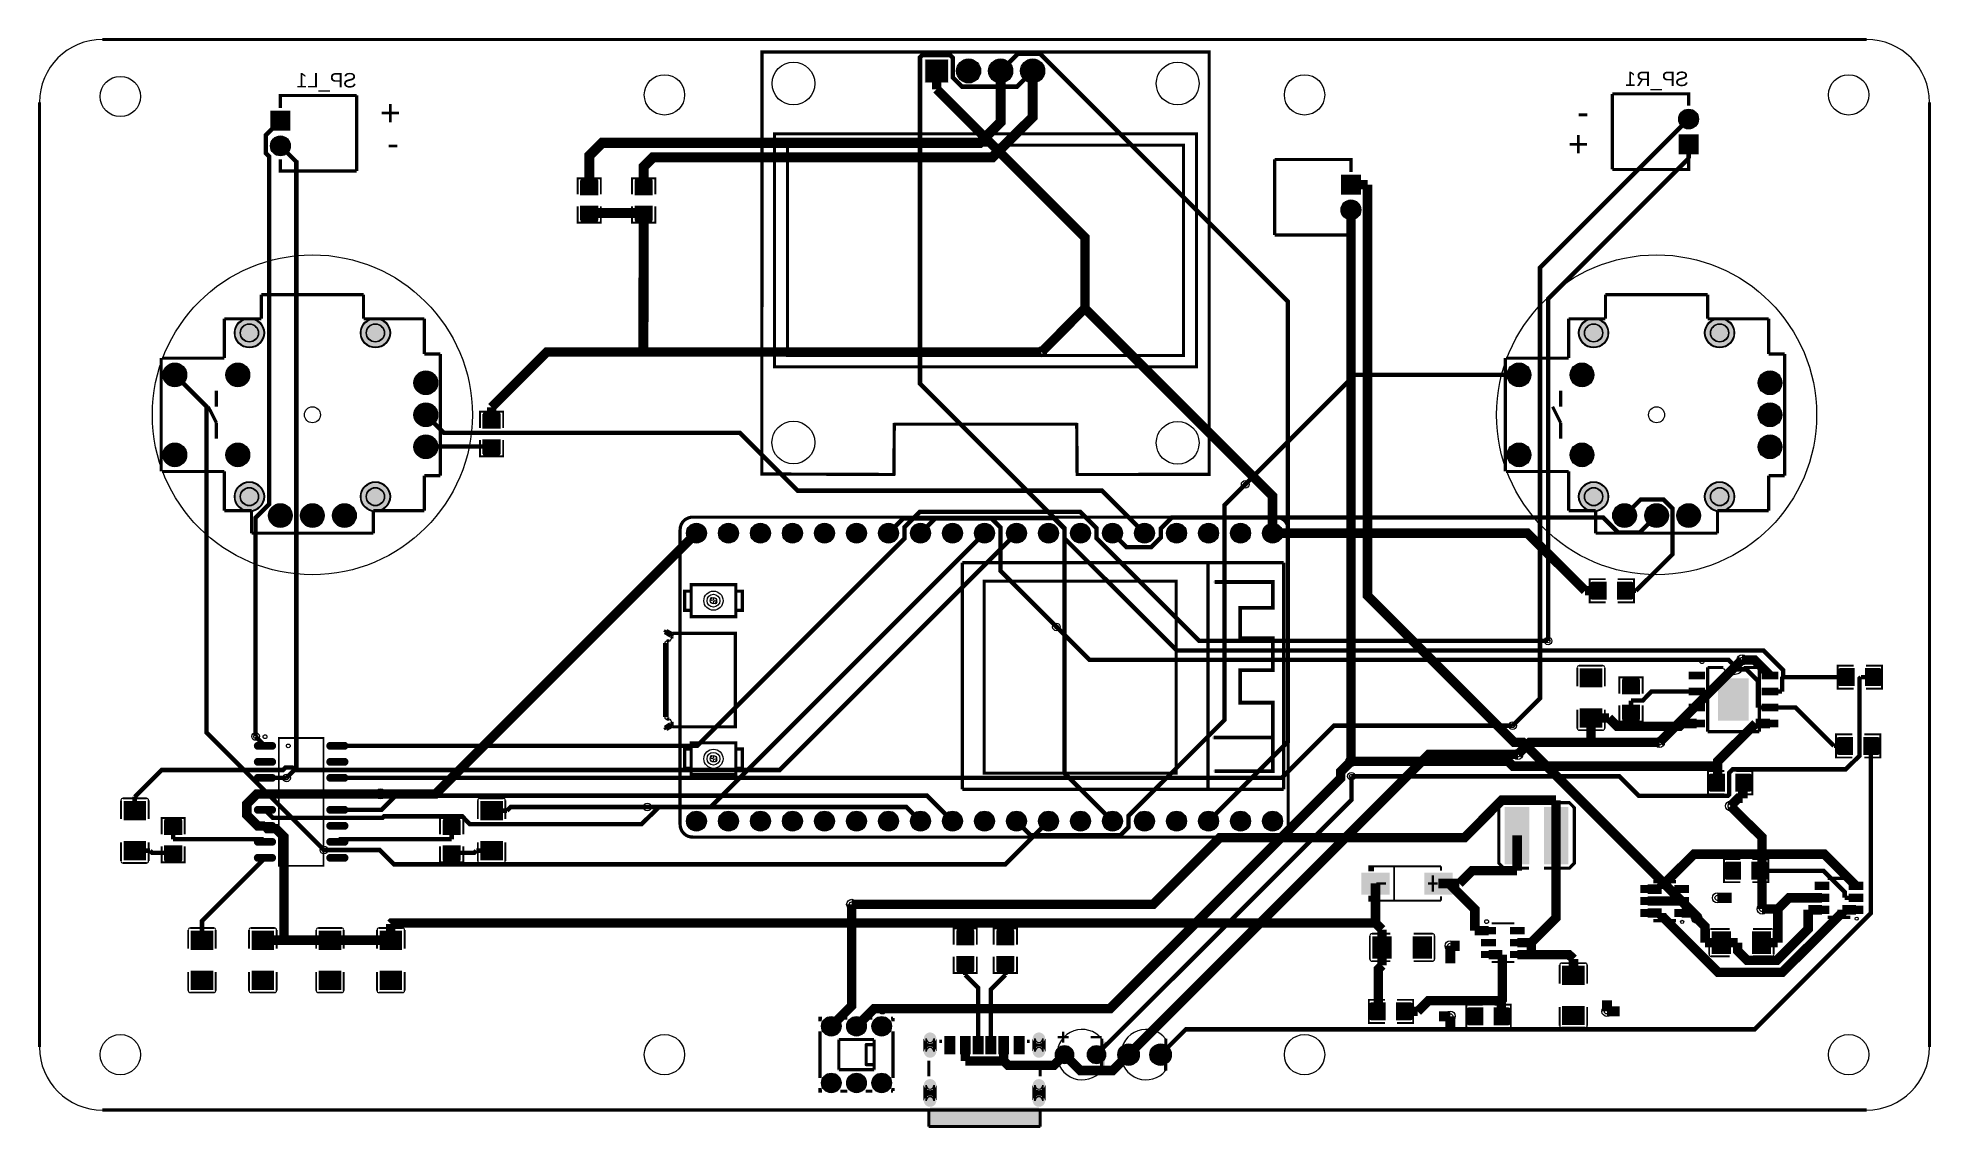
# Model space of a CAD drawing. Header units: millimetres. Extents: x -75 to 75, y -44 to 43.
import ezdxf

# ---------------------------------------------------------------- set-up
doc = ezdxf.new("R2010")
doc.units = ezdxf.units.MM
for name, color, linetype, true_color in [('BoardOutLine', 7, 'Continuous', 0xff00ff), ('BottomLayer', 7, 'Continuous', 0x0000ff), ('BottomSilkLayer', 7, 'Continuous', 0x66cc33), ('BottomSolderMaskLayer', 7, 'Continuous', 0xaa00ff), ('Document', 7, 'Continuous', 0xffffff), ('Hole', 7, 'Continuous', 0x222222), ('Multi-Layer', 7, 'Continuous', 0xc0c0c0), ('TopLayer', 7, 'Continuous', 0xff0000), ('TopPasteMaskLayer', 7, 'Continuous', 0x808080), ('TopSilkLayer', 7, 'Continuous', 0xffcc00), ('TopSolderMaskLayer', 7, 'Continuous', 0x800080)]:
    doc.layers.add(name, color=color, linetype=linetype, true_color=true_color)
doc.styles.get("Standard").update_dxf_attribs({"font": 'arial.ttf'})

msp = doc.modelspace()

# ---------------------------------------------------------------- texts
at = {"layer": 'BottomSilkLayer', "text_generation_flag": 2}
for s, height, p in [('SP_L1', 1.143, (-49.83, 38.69)), ('SP_R1', 1.143, (55.88, 38.8)), ('+', 2.03, (-46.33, 35.67)), ('-', 2.03, (47.96, 35.74)), ('+', 2.03, (47.96, 33.2)), ('-', 2.03, (-46.46, 33.26))]:
    msp.add_text(s, height=height, dxfattribs=at).set_placement(p)

# ---------------------------------------------------------------- hatches: boundary and pattern name
at = {"layer": 'BottomSolderMaskLayer'}
for points in [[(-4.75, 40.95), (-2.85, 40.95), (-2.85, 39.05), (-4.75, 39.05)], [(-2.21, 40, 1), (-0.31, 40, 1)], [(0.33, 40, 1), (2.23, 40, 1)], [(2.87, 40, 1), (4.77, 40, 1)], [(-56.67, 36.84), (-56.67, 35.26), (-55.09, 35.26), (-55.09, 36.84)], [(55.09, 36.18, 1), (56.67, 36.18, 1)], [(-56.67, 34.05, 1), (-55.09, 34.05, 1)], [(56.67, 33.39), (56.67, 34.97), (55.09, 34.97), (55.09, 33.39)], [(29.87, 31.76), (29.87, 30.18), (28.3, 30.18), (28.3, 31.76)], [(28.3, 28.97, 1), (29.87, 28.97, 1)], [(-59.53, 19.2, 1), (-57.15, 19.2, 1)], [(-49.53, 19.2, 1), (-47.15, 19.2, 1)], [(47.15, 19.2, 1), (49.53, 19.2, 1)], [(57.15, 19.2, 1), (59.53, 19.2, 1)], [(-65.2, 15.87, 1), (-63.32, 15.87, 1)], [(-60.2, 15.87, 1), (-58.32, 15.87, 1)], [(41.48, 15.87, 1), (43.36, 15.87, 1)], [(46.48, 15.87, 1), (48.36, 15.87, 1)], [(-45.28, 15.24, 1), (-43.4, 15.24, 1)], [(61.4, 15.24, 1), (63.28, 15.24, 1)], [(-45.28, 12.7, 1), (-43.4, 12.7, 1)], [(61.4, 12.7, 1), (63.28, 12.7, 1)], [(-45.28, 10.16, 1), (-43.4, 10.16, 1)], [(61.4, 10.16, 1), (63.28, 10.16, 1)], [(-65.2, 9.52, 1), (-63.32, 9.52, 1)], [(-60.2, 9.52, 1), (-58.32, 9.52, 1)], [(41.48, 9.52, 1), (43.36, 9.52, 1)], [(46.48, 9.52, 1), (48.36, 9.52, 1)], [(-59.53, 6.2, 1), (-57.15, 6.2, 1)], [(-49.53, 6.2, 1), (-47.15, 6.2, 1)], [(47.15, 6.2, 1), (49.53, 6.2, 1)], [(57.15, 6.2, 1), (59.53, 6.2, 1)], [(-56.82, 4.7, 1), (-54.94, 4.7, 1)], [(-54.28, 4.7, 1), (-52.4, 4.7, 1)], [(-51.74, 4.7, 1), (-49.86, 4.7, 1)], [(49.86, 4.7, 1), (51.74, 4.7, 1)], [(52.4, 4.7, 1), (54.28, 4.7, 1)], [(54.94, 4.7, 1), (56.82, 4.7, 1)], [(-23.65, 3.3, 1), (-22.07, 3.3, 1)], [(-21.11, 3.3, 1), (-19.53, 3.3, 1)], [(-18.57, 3.3, 1), (-16.99, 3.3, 1)], [(-16.03, 3.3, 1), (-14.45, 3.3, 1)], [(-13.49, 3.3, 1), (-11.91, 3.3, 1)], [(-10.95, 3.3, 1), (-9.37, 3.3, 1)], [(-8.41, 3.3, 1), (-6.83, 3.3, 1)], [(-5.87, 3.3, 1), (-4.29, 3.3, 1)], [(-3.33, 3.3, 1), (-1.75, 3.3, 1)], [(-0.79, 3.3, 1), (0.79, 3.3, 1)], [(1.75, 3.3, 1), (3.33, 3.3, 1)], [(4.29, 3.3, 1), (5.87, 3.3, 1)], [(6.83, 3.3, 1), (8.41, 3.3, 1)], [(9.37, 3.3, 1), (10.95, 3.3, 1)], [(11.91, 3.3, 1), (13.49, 3.3, 1)], [(14.45, 3.3, 1), (16.03, 3.3, 1)], [(16.99, 3.3, 1), (18.57, 3.3, 1)], [(19.53, 3.3, 1), (21.11, 3.3, 1)], [(22.07, 3.3, 1), (23.65, 3.3, 1)], [(-23.65, -19.56, 1), (-22.07, -19.56, 1)], [(-21.11, -19.56, 1), (-19.53, -19.56, 1)], [(-18.57, -19.56, 1), (-16.99, -19.56, 1)], [(-16.03, -19.56, 1), (-14.45, -19.56, 1)], [(-13.49, -19.56, 1), (-11.91, -19.56, 1)], [(-10.95, -19.56, 1), (-9.37, -19.56, 1)], [(-8.41, -19.56, 1), (-6.83, -19.56, 1)], [(-5.87, -19.56, 1), (-4.29, -19.56, 1)], [(-3.33, -19.56, 1), (-1.75, -19.56, 1)], [(-0.79, -19.56, 1), (0.79, -19.56, 1)], [(1.75, -19.56, 1), (3.33, -19.56, 1)], [(4.29, -19.56, 1), (5.87, -19.56, 1)], [(6.83, -19.56, 1), (8.41, -19.56, 1)], [(9.37, -19.56, 1), (10.95, -19.56, 1)], [(11.91, -19.56, 1), (13.49, -19.56, 1)], [(14.45, -19.56, 1), (16.03, -19.56, 1)], [(16.99, -19.56, 1), (18.57, -19.56, 1)], [(19.53, -19.56, 1), (21.11, -19.56, 1)], [(22.07, -19.56, 1), (23.65, -19.56, 1)], [(-12.94, -35.85, 1), (-11.39, -35.85, 1)], [(-10.94, -35.85, 1), (-9.39, -35.85, 1)], [(-8.94, -35.85, 1), (-7.39, -35.85, 1)], [(-3.79, -36.83, -0.785398), (-4.85, -36.83), (-4.85, -37.86, -0.785398), (-3.79, -37.86)], [(4.85, -36.83, -0.785398), (3.79, -36.83), (3.79, -37.86, -0.785398), (4.85, -37.86)], [(5.62, -38.1, 1), (7.08, -38.1, 1)], [(8.16, -38.1, 1), (9.62, -38.1, 1)], [(10.58, -38.1, 1), (12.28, -38.1, 1)], [(13.12, -38.1, 1), (14.82, -38.1, 1)], [(-12.94, -40.35, 1), (-11.39, -40.35, 1)], [(-10.94, -40.35, 1), (-9.39, -40.35, 1)], [(-8.94, -40.35, 1), (-7.39, -40.35, 1)], [(-3.79, -40.53, -0.785398), (-4.85, -40.53), (-4.85, -41.76, -0.785398), (-3.79, -41.76)], [(4.85, -40.53, -0.785398), (3.79, -40.53), (3.79, -41.76, -0.785398), (4.85, -41.76)]]:
    msp.add_hatch(color=256, dxfattribs=at).paths.add_polyline_path(points)
at = {"layer": 'Document'}
for points in [[(-24.03, 3.57), (-24.03, 3.61), (-24.02, 3.66), (-24.02, 3.7), (-24.01, 3.74), (-24, 3.78), (-23.99, 3.83), (-23.98, 3.87), (-23.96, 3.91), (-23.94, 3.95), (-23.93, 3.98), (-23.9, 4.02), (-23.88, 4.06), (-23.86, 4.09), (-23.83, 4.13), (-23.8, 4.16), (-23.77, 4.19), (-23.74, 4.22), (-23.71, 4.25), (-23.68, 4.27), (-23.64, 4.3), (-23.6, 4.32), (-23.57, 4.34), (-23.53, 4.36), (-23.49, 4.38), (-23.45, 4.39), (-23.41, 4.41), (-23.37, 4.42), (-23.33, 4.43), (-23.28, 4.44), (-23.24, 4.44), (-23.2, 4.44), (-23.16, 4.44), (-23.14, 4.45), (-23.12, 4.45), (-23.11, 4.45), (-23.09, 4.46), (-23.08, 4.47), (-23.07, 4.48), (-23.05, 4.49), (-23.05, 4.51), (-23.04, 4.52), (-23.03, 4.54), (-23.03, 4.56), (-23.03, 4.57), (-23.03, 4.59), (-23.03, 4.6), (-23.04, 4.62), (-23.05, 4.64), (-23.05, 4.65), (-23.07, 4.66), (-23.08, 4.67), (-23.09, 4.68), (-23.11, 4.69), (-23.12, 4.69), (-23.14, 4.7), (-23.16, 4.7), (-23.2, 4.7), (-23.25, 4.69), (-23.3, 4.69), (-23.35, 4.68), (-23.4, 4.67), (-23.45, 4.66), (-23.49, 4.65), (-23.54, 4.63), (-23.59, 4.61), (-23.63, 4.59), (-23.68, 4.57), (-23.72, 4.55), (-23.76, 4.52), (-23.8, 4.5), (-23.84, 4.47), (-23.88, 4.44), (-23.92, 4.4), (-23.95, 4.37), (-23.99, 4.33), (-24.02, 4.3), (-24.05, 4.26), (-24.08, 4.22), (-24.11, 4.18), (-24.13, 4.14), (-24.16, 4.09), (-24.18, 4.05), (-24.2, 4), (-24.21, 3.96), (-24.23, 3.91), (-24.24, 3.86), (-24.26, 3.82), (-24.27, 3.77), (-24.27, 3.72), (-24.28, 3.67), (-24.28, 3.62), (-24.28, 3.57), (-24.28, 3.56), (-24.28, 3.54), (-24.27, 3.52), (-24.27, 3.51), (-24.26, 3.49), (-24.25, 3.48), (-24.23, 3.47), (-24.22, 3.46), (-24.2, 3.45), (-24.19, 3.45), (-24.17, 3.45), (-24.16, 3.44), (-24.14, 3.45), (-24.12, 3.45), (-24.11, 3.45), (-24.09, 3.46), (-24.08, 3.47), (-24.07, 3.48), (-24.05, 3.49), (-24.05, 3.51), (-24.04, 3.52), (-24.03, 3.54), (-24.03, 3.56), (-24.03, 3.57)], [(-23.16, 4.7), (23.1, 4.7), (23.12, 4.7), (23.14, 4.69), (23.15, 4.69), (23.17, 4.68), (23.18, 4.67), (23.19, 4.66), (23.21, 4.65), (23.21, 4.64), (23.22, 4.62), (23.23, 4.6), (23.23, 4.59), (23.23, 4.57), (23.23, 4.56), (23.23, 4.54), (23.22, 4.52), (23.21, 4.51), (23.21, 4.49), (23.19, 4.48), (23.18, 4.47), (23.17, 4.46), (23.15, 4.45), (23.14, 4.45), (23.12, 4.45), (23.1, 4.44), (-23.16, 4.44), (-23.17, 4.45), (-23.19, 4.45), (-23.2, 4.45), (-23.22, 4.46), (-23.23, 4.47), (-23.25, 4.48), (-23.26, 4.49), (-23.27, 4.51), (-23.27, 4.52), (-23.28, 4.54), (-23.28, 4.56), (-23.28, 4.57), (-23.28, 4.59), (-23.28, 4.6), (-23.27, 4.62), (-23.27, 4.64), (-23.26, 4.65), (-23.25, 4.66), (-23.23, 4.67), (-23.22, 4.68), (-23.2, 4.69), (-23.19, 4.69), (-23.17, 4.7), (-23.16, 4.7)], [(23.1, 4.44), (23.15, 4.44), (23.19, 4.44), (23.23, 4.44), (23.27, 4.43), (23.32, 4.42), (23.36, 4.41), (23.4, 4.39), (23.44, 4.38), (23.48, 4.36), (23.52, 4.34), (23.55, 4.32), (23.59, 4.3), (23.62, 4.27), (23.66, 4.25), (23.69, 4.22), (23.72, 4.19), (23.75, 4.16), (23.78, 4.13), (23.81, 4.09), (23.83, 4.06), (23.85, 4.02), (23.87, 3.98), (23.89, 3.95), (23.91, 3.91), (23.93, 3.87), (23.94, 3.83), (23.95, 3.78), (23.96, 3.74), (23.97, 3.7), (23.97, 3.66), (23.98, 3.61), (23.98, 3.57), (23.98, 3.56), (23.98, 3.54), (23.99, 3.52), (23.99, 3.51), (24, 3.49), (24.01, 3.48), (24.03, 3.47), (24.04, 3.46), (24.06, 3.45), (24.07, 3.45), (24.09, 3.45), (24.1, 3.44), (24.12, 3.45), (24.14, 3.45), (24.15, 3.45), (24.17, 3.46), (24.18, 3.47), (24.19, 3.48), (24.21, 3.49), (24.21, 3.51), (24.22, 3.52), (24.23, 3.54), (24.23, 3.56), (24.23, 3.57), (24.23, 3.62), (24.23, 3.67), (24.22, 3.72), (24.21, 3.77), (24.2, 3.82), (24.19, 3.86), (24.18, 3.91), (24.16, 3.96), (24.15, 4), (24.13, 4.05), (24.1, 4.09), (24.08, 4.14), (24.06, 4.18), (24.03, 4.22), (24, 4.26), (23.97, 4.3), (23.94, 4.33), (23.9, 4.37), (23.87, 4.4), (23.83, 4.44), (23.79, 4.47), (23.75, 4.5), (23.71, 4.52), (23.67, 4.55), (23.63, 4.57), (23.58, 4.59), (23.54, 4.61), (23.49, 4.63), (23.44, 4.65), (23.4, 4.66), (23.35, 4.67), (23.3, 4.68), (23.25, 4.69), (23.2, 4.69), (23.15, 4.7), (23.1, 4.7), (23.09, 4.7), (23.07, 4.69), (23.06, 4.69), (23.04, 4.68), (23.03, 4.67), (23.01, 4.66), (23, 4.65), (22.99, 4.64), (22.99, 4.62), (22.98, 4.6), (22.98, 4.59), (22.98, 4.57), (22.98, 4.56), (22.98, 4.54), (22.99, 4.52), (22.99, 4.51), (23, 4.49), (23.01, 4.48), (23.03, 4.47), (23.04, 4.46), (23.06, 4.45), (23.07, 4.45), (23.09, 4.45), (23.1, 4.44)], [(-24.28, -19.83), (-24.28, 3.57), (-24.28, 3.59), (-24.28, 3.6), (-24.27, 3.62), (-24.27, 3.64), (-24.26, 3.65), (-24.25, 3.66), (-24.23, 3.67), (-24.22, 3.68), (-24.2, 3.69), (-24.19, 3.69), (-24.17, 3.7), (-24.16, 3.7), (-24.14, 3.7), (-24.12, 3.69), (-24.11, 3.69), (-24.09, 3.68), (-24.08, 3.67), (-24.07, 3.66), (-24.05, 3.65), (-24.05, 3.64), (-24.04, 3.62), (-24.03, 3.6), (-24.03, 3.59), (-24.03, 3.57), (-24.03, -19.83), (-24.03, -19.84), (-24.03, -19.86), (-24.04, -19.88), (-24.05, -19.89), (-24.05, -19.91), (-24.07, -19.92), (-24.08, -19.93), (-24.09, -19.94), (-24.11, -19.95), (-24.12, -19.95), (-24.14, -19.95), (-24.16, -19.96), (-24.17, -19.95), (-24.19, -19.95), (-24.2, -19.95), (-24.22, -19.94), (-24.23, -19.93), (-24.25, -19.92), (-24.26, -19.91), (-24.27, -19.89), (-24.27, -19.88), (-24.28, -19.86), (-24.28, -19.84), (-24.28, -19.83)], [(24.23, 3.57), (24.23, -19.83), (24.23, -19.84), (24.23, -19.86), (24.22, -19.88), (24.21, -19.89), (24.21, -19.91), (24.19, -19.92), (24.18, -19.93), (24.17, -19.94), (24.15, -19.95), (24.14, -19.95), (24.12, -19.95), (24.1, -19.96), (24.09, -19.95), (24.07, -19.95), (24.06, -19.95), (24.04, -19.94), (24.03, -19.93), (24.01, -19.92), (24, -19.91), (23.99, -19.89), (23.99, -19.88), (23.98, -19.86), (23.98, -19.84), (23.98, -19.83), (23.98, 3.57), (23.98, 3.59), (23.98, 3.6), (23.99, 3.62), (23.99, 3.64), (24, 3.65), (24.01, 3.66), (24.03, 3.67), (24.04, 3.68), (24.06, 3.69), (24.07, 3.69), (24.09, 3.7), (24.1, 3.7), (24.12, 3.7), (24.14, 3.69), (24.15, 3.69), (24.17, 3.68), (24.18, 3.67), (24.19, 3.66), (24.21, 3.65), (24.21, 3.64), (24.22, 3.62), (24.23, 3.6), (24.23, 3.59), (24.23, 3.57)], [(18.25, -0.48), (22.9, -0.48), (22.91, -0.48), (22.93, -0.48), (22.94, -0.49), (22.95, -0.49), (22.97, -0.5), (22.98, -0.51), (22.98, -0.52), (22.99, -0.54), (23, -0.55), (23, -0.56), (23, -0.58), (23, -2.63), (23, -2.64), (23, -2.66), (22.99, -2.67), (22.98, -2.68), (22.98, -2.69), (22.97, -2.7), (22.95, -2.71), (22.94, -2.72), (22.93, -2.72), (22.91, -2.73), (22.9, -2.73), (20.4, -2.73), (20.4, -4.93), (22.9, -4.93), (22.91, -4.93), (22.93, -4.93), (22.94, -4.94), (22.95, -4.94), (22.97, -4.95), (22.98, -4.96), (22.98, -4.97), (22.99, -4.99), (23, -5), (23, -5.01), (23, -5.03), (23, -7.58), (23, -7.59), (23, -7.61), (22.99, -7.62), (22.98, -7.63), (22.98, -7.64), (22.97, -7.65), (22.95, -7.66), (22.94, -7.67), (22.93, -7.67), (22.91, -7.68), (22.9, -7.68), (20.4, -7.68), (20.4, -10.03), (22.85, -10.03), (22.87, -10.03), (22.89, -10.03), (22.9, -10.04), (22.92, -10.05), (22.94, -10.05), (22.95, -10.07), (22.96, -10.08), (22.97, -10.09), (22.98, -10.11), (22.99, -10.12), (23, -10.14), (23, -10.16), (23, -10.18), (23, -15.58), (23, -15.6), (23, -15.61), (22.99, -15.63), (22.98, -15.65), (22.97, -15.66), (22.96, -15.68), (22.95, -15.69), (22.94, -15.7), (22.92, -15.71), (22.9, -15.72), (22.89, -15.72), (22.87, -15.73), (22.85, -15.73), (18.3, -15.73), (18.28, -15.73), (18.26, -15.72), (18.25, -15.72), (18.23, -15.71), (18.21, -15.7), (18.2, -15.69), (18.19, -15.68), (18.18, -15.66), (18.17, -15.65), (18.16, -15.63), (18.15, -15.61), (18.15, -15.6), (18.15, -15.58), (18.15, -15.56), (18.15, -15.55), (18.16, -15.54), (18.17, -15.52), (18.17, -15.51), (18.18, -15.5), (18.2, -15.49), (18.21, -15.49), (18.22, -15.48), (18.24, -15.48), (18.25, -15.48), (22.75, -15.48), (22.75, -13.08), (18.2, -13.08), (18.18, -13.08), (18.16, -13.07), (18.15, -13.07), (18.13, -13.06), (18.11, -13.05), (18.1, -13.04), (18.09, -13.03), (18.08, -13.01), (18.07, -13), (18.06, -12.98), (18.05, -12.96), (18.05, -12.95), (18.05, -12.93), (18.05, -12.91), (18.05, -12.9), (18.06, -12.89), (18.07, -12.87), (18.07, -12.86), (18.08, -12.85), (18.1, -12.84), (18.11, -12.84), (18.12, -12.83), (18.14, -12.83), (18.15, -12.83), (22.75, -12.83), (22.75, -10.28), (20.25, -10.28), (20.24, -10.28), (20.22, -10.27), (20.21, -10.27), (20.2, -10.26), (20.18, -10.25), (20.17, -10.24), (20.17, -10.23), (20.16, -10.22), (20.15, -10.21), (20.15, -10.19), (20.15, -10.18), (20.15, -7.63), (20.15, -7.61), (20.15, -7.59), (20.16, -7.57), (20.17, -7.55), (20.18, -7.53), (20.19, -7.51), (20.2, -7.49), (20.22, -7.48), (20.23, -7.47), (20.25, -7.45), (20.27, -7.45), (20.29, -7.44), (20.31, -7.43), (20.33, -7.43), (20.35, -7.43), (22.75, -7.43), (22.75, -5.13), (20.35, -5.13), (20.33, -5.13), (20.31, -5.12), (20.29, -5.12), (20.27, -5.11), (20.25, -5.1), (20.23, -5.09), (20.22, -5.08), (20.2, -5.06), (20.19, -5.05), (20.18, -5.03), (20.17, -5.01), (20.16, -4.99), (20.15, -4.97), (20.15, -4.95), (20.15, -4.93), (20.15, -2.63), (20.15, -2.61), (20.15, -2.59), (20.16, -2.57), (20.17, -2.56), (20.18, -2.54), (20.19, -2.53), (20.2, -2.52), (20.21, -2.5), (20.23, -2.5), (20.25, -2.49), (20.26, -2.48), (20.28, -2.48), (20.3, -2.48), (22.8, -2.48), (22.8, -0.68), (18.25, -0.68), (18.24, -0.68), (18.22, -0.67), (18.21, -0.67), (18.2, -0.66), (18.18, -0.65), (18.17, -0.64), (18.17, -0.63), (18.16, -0.62), (18.15, -0.61), (18.15, -0.59), (18.15, -0.58), (18.15, -0.56), (18.15, -0.55), (18.16, -0.54), (18.17, -0.52), (18.17, -0.51), (18.18, -0.5), (18.2, -0.49), (18.21, -0.49), (18.22, -0.48), (18.24, -0.48), (18.25, -0.48)], [(-23.16, -20.7), (-23.2, -20.7), (-23.24, -20.7), (-23.28, -20.69), (-23.33, -20.68), (-23.37, -20.67), (-23.41, -20.66), (-23.45, -20.65), (-23.49, -20.63), (-23.53, -20.62), (-23.57, -20.6), (-23.6, -20.58), (-23.64, -20.55), (-23.68, -20.53), (-23.71, -20.5), (-23.74, -20.47), (-23.77, -20.45), (-23.8, -20.41), (-23.83, -20.38), (-23.86, -20.35), (-23.88, -20.31), (-23.9, -20.28), (-23.93, -20.24), (-23.94, -20.2), (-23.96, -20.16), (-23.98, -20.12), (-23.99, -20.08), (-24, -20.04), (-24.01, -20), (-24.02, -19.96), (-24.02, -19.91), (-24.03, -19.87), (-24.03, -19.83), (-24.03, -19.81), (-24.03, -19.8), (-24.04, -19.78), (-24.05, -19.76), (-24.05, -19.75), (-24.07, -19.74), (-24.08, -19.73), (-24.09, -19.72), (-24.11, -19.71), (-24.12, -19.71), (-24.14, -19.7), (-24.16, -19.7), (-24.17, -19.7), (-24.19, -19.71), (-24.2, -19.71), (-24.22, -19.72), (-24.23, -19.73), (-24.25, -19.74), (-24.26, -19.75), (-24.27, -19.76), (-24.27, -19.78), (-24.28, -19.8), (-24.28, -19.81), (-24.28, -19.83), (-24.28, -19.88), (-24.28, -19.93), (-24.27, -19.98), (-24.27, -20.02), (-24.26, -20.07), (-24.24, -20.12), (-24.23, -20.17), (-24.21, -20.21), (-24.2, -20.26), (-24.18, -20.3), (-24.16, -20.35), (-24.13, -20.39), (-24.11, -20.43), (-24.08, -20.47), (-24.05, -20.51), (-24.02, -20.55), (-23.99, -20.59), (-23.95, -20.62), (-23.92, -20.66), (-23.88, -20.69), (-23.84, -20.72), (-23.8, -20.75), (-23.76, -20.78), (-23.72, -20.8), (-23.68, -20.83), (-23.63, -20.85), (-23.59, -20.87), (-23.54, -20.89), (-23.49, -20.9), (-23.45, -20.92), (-23.4, -20.93), (-23.35, -20.94), (-23.3, -20.95), (-23.25, -20.95), (-23.2, -20.95), (-23.16, -20.96), (-23.14, -20.95), (-23.12, -20.95), (-23.11, -20.95), (-23.09, -20.94), (-23.08, -20.93), (-23.07, -20.92), (-23.05, -20.91), (-23.05, -20.89), (-23.04, -20.88), (-23.03, -20.86), (-23.03, -20.84), (-23.03, -20.83), (-23.03, -20.81), (-23.03, -20.8), (-23.04, -20.78), (-23.05, -20.76), (-23.05, -20.75), (-23.07, -20.74), (-23.08, -20.73), (-23.09, -20.72), (-23.11, -20.71), (-23.12, -20.71), (-23.14, -20.7), (-23.16, -20.7)], [(23.1, -20.96), (-23.16, -20.96), (-23.17, -20.95), (-23.19, -20.95), (-23.2, -20.95), (-23.22, -20.94), (-23.23, -20.93), (-23.25, -20.92), (-23.26, -20.91), (-23.27, -20.89), (-23.27, -20.88), (-23.28, -20.86), (-23.28, -20.84), (-23.28, -20.83), (-23.28, -20.81), (-23.28, -20.8), (-23.27, -20.78), (-23.27, -20.76), (-23.26, -20.75), (-23.25, -20.74), (-23.23, -20.73), (-23.22, -20.72), (-23.2, -20.71), (-23.19, -20.71), (-23.17, -20.7), (-23.16, -20.7), (23.1, -20.7), (23.12, -20.7), (23.14, -20.71), (23.15, -20.71), (23.17, -20.72), (23.18, -20.73), (23.19, -20.74), (23.21, -20.75), (23.21, -20.76), (23.22, -20.78), (23.23, -20.8), (23.23, -20.81), (23.23, -20.83), (23.23, -20.84), (23.23, -20.86), (23.22, -20.88), (23.21, -20.89), (23.21, -20.91), (23.19, -20.92), (23.18, -20.93), (23.17, -20.94), (23.15, -20.95), (23.14, -20.95), (23.12, -20.95), (23.1, -20.96)], [(23.98, -19.83), (23.98, -19.87), (23.97, -19.91), (23.97, -19.96), (23.96, -20), (23.95, -20.04), (23.94, -20.08), (23.93, -20.12), (23.91, -20.16), (23.89, -20.2), (23.87, -20.24), (23.85, -20.28), (23.83, -20.31), (23.81, -20.35), (23.78, -20.38), (23.75, -20.41), (23.72, -20.45), (23.69, -20.47), (23.66, -20.5), (23.62, -20.53), (23.59, -20.55), (23.55, -20.58), (23.52, -20.6), (23.48, -20.62), (23.44, -20.63), (23.4, -20.65), (23.36, -20.66), (23.32, -20.67), (23.27, -20.68), (23.23, -20.69), (23.19, -20.7), (23.15, -20.7), (23.1, -20.7), (23.09, -20.7), (23.07, -20.71), (23.06, -20.71), (23.04, -20.72), (23.03, -20.73), (23.01, -20.74), (23, -20.75), (22.99, -20.76), (22.99, -20.78), (22.98, -20.8), (22.98, -20.81), (22.98, -20.83), (22.98, -20.84), (22.98, -20.86), (22.99, -20.88), (22.99, -20.89), (23, -20.91), (23.01, -20.92), (23.03, -20.93), (23.04, -20.94), (23.06, -20.95), (23.07, -20.95), (23.09, -20.95), (23.1, -20.96), (23.15, -20.95), (23.2, -20.95), (23.25, -20.95), (23.3, -20.94), (23.35, -20.93), (23.4, -20.92), (23.44, -20.9), (23.49, -20.89), (23.54, -20.87), (23.58, -20.85), (23.63, -20.83), (23.67, -20.8), (23.71, -20.78), (23.75, -20.75), (23.79, -20.72), (23.83, -20.69), (23.87, -20.66), (23.9, -20.62), (23.94, -20.59), (23.97, -20.55), (24, -20.51), (24.03, -20.47), (24.06, -20.43), (24.08, -20.39), (24.1, -20.35), (24.13, -20.3), (24.15, -20.26), (24.16, -20.21), (24.18, -20.17), (24.19, -20.12), (24.2, -20.07), (24.21, -20.02), (24.22, -19.98), (24.23, -19.93), (24.23, -19.88), (24.23, -19.83), (24.23, -19.81), (24.23, -19.8), (24.22, -19.78), (24.21, -19.76), (24.21, -19.75), (24.19, -19.74), (24.18, -19.73), (24.17, -19.72), (24.15, -19.71), (24.14, -19.71), (24.12, -19.7), (24.1, -19.7), (24.09, -19.7), (24.07, -19.71), (24.06, -19.71), (24.04, -19.72), (24.03, -19.73), (24.01, -19.74), (24, -19.75), (23.99, -19.76), (23.99, -19.78), (23.98, -19.8), (23.98, -19.81), (23.98, -19.83)], [(32.43, -23.16), (32.58, -23.16), (32.58, -25.91), (32.43, -25.91)], [(35.67, -25.15), (35.67, -23.87), (35.48, -23.87), (35.48, -25.15)], [(31.1, -24.61), (31.1, -24.41), (31.87, -24.41), (31.87, -24.61)], [(35.96, -24.61), (35.96, -24.41), (35.19, -24.41), (35.19, -24.61)], [(-8.63, -37.02), (-8.63, -39.3), (-8.63, -39.32), (-8.64, -39.33), (-8.64, -39.35), (-8.65, -39.36), (-8.66, -39.38), (-8.67, -39.39), (-8.68, -39.4), (-8.7, -39.41), (-8.71, -39.42), (-8.73, -39.42), (-8.74, -39.43), (-8.76, -39.43), (-11.56, -39.43), (-11.58, -39.43), (-11.59, -39.42), (-11.61, -39.42), (-11.62, -39.41), (-11.64, -39.4), (-11.65, -39.39), (-11.66, -39.38), (-11.67, -39.36), (-11.68, -39.35), (-11.68, -39.33), (-11.69, -39.32), (-11.69, -39.3), (-11.69, -36.9), (-11.69, -36.88), (-11.68, -36.87), (-11.68, -36.85), (-11.67, -36.84), (-11.66, -36.82), (-11.65, -36.81), (-11.64, -36.8), (-11.62, -36.79), (-11.61, -36.78), (-11.59, -36.78), (-11.58, -36.77), (-11.56, -36.77), (-9.07, -36.77), (-9.05, -36.77), (-9.04, -36.78), (-9.02, -36.78), (-9.01, -36.79), (-8.99, -36.8), (-8.98, -36.81), (-8.97, -36.82), (-8.96, -36.84), (-8.95, -36.85), (-8.95, -36.87), (-8.94, -36.88), (-8.94, -36.9), (-8.94, -36.92), (-8.95, -36.93), (-8.95, -36.95), (-8.96, -36.96), (-8.97, -36.98), (-8.98, -36.99), (-8.99, -37), (-9.01, -37.01), (-9.02, -37.02), (-9.04, -37.02), (-9.05, -37.03), (-9.07, -37.03), (-11.43, -37.03), (-11.43, -39.17), (-8.89, -39.17), (-8.89, -37.02), (-8.89, -37), (-8.88, -36.99), (-8.88, -36.97), (-8.87, -36.96), (-8.86, -36.94), (-8.85, -36.93), (-8.84, -36.92), (-8.82, -36.91), (-8.81, -36.9), (-8.79, -36.9), (-8.78, -36.89), (-8.76, -36.89), (-8.74, -36.89), (-8.73, -36.9), (-8.71, -36.9), (-8.7, -36.91), (-8.68, -36.92), (-8.67, -36.93), (-8.66, -36.94), (-8.65, -36.96), (-8.64, -36.97), (-8.64, -36.99), (-8.63, -37), (-8.63, -37.02)], [(-8.8, -39.02), (-9.39, -39.02), (-9.41, -39.02), (-9.42, -39.01), (-9.44, -39.01), (-9.45, -39), (-9.47, -38.99), (-9.48, -38.98), (-9.49, -38.97), (-9.5, -38.95), (-9.51, -38.94), (-9.51, -38.92), (-9.52, -38.91), (-9.52, -38.89), (-9.52, -37.31), (-9.52, -37.29), (-9.51, -37.28), (-9.51, -37.26), (-9.5, -37.25), (-9.49, -37.23), (-9.48, -37.22), (-9.47, -37.21), (-9.45, -37.2), (-9.44, -37.19), (-9.42, -37.19), (-9.41, -37.18), (-9.39, -37.18), (-8.78, -37.18), (-8.76, -37.18), (-8.75, -37.19), (-8.73, -37.19), (-8.72, -37.2), (-8.7, -37.21), (-8.69, -37.22), (-8.68, -37.23), (-8.67, -37.25), (-8.66, -37.26), (-8.66, -37.28), (-8.65, -37.29), (-8.65, -37.31), (-8.65, -37.33), (-8.66, -37.34), (-8.66, -37.36), (-8.67, -37.37), (-8.68, -37.39), (-8.69, -37.4), (-8.7, -37.41), (-8.72, -37.42), (-8.73, -37.43), (-8.75, -37.43), (-8.76, -37.44), (-8.78, -37.44), (-9.26, -37.44), (-9.26, -38.76), (-8.8, -38.76), (-8.78, -38.76), (-8.77, -38.77), (-8.75, -38.77), (-8.74, -38.78), (-8.72, -38.79), (-8.71, -38.8), (-8.7, -38.81), (-8.69, -38.83), (-8.68, -38.84), (-8.68, -38.86), (-8.67, -38.87), (-8.67, -38.89), (-8.67, -38.91), (-8.68, -38.92), (-8.68, -38.94), (-8.69, -38.95), (-8.7, -38.97), (-8.71, -38.98), (-8.72, -38.99), (-8.74, -39), (-8.75, -39.01), (-8.77, -39.01), (-8.78, -39.02), (-8.8, -39.02)], [(6.68, -36.62), (5.8, -36.62), (5.8, -36.81), (6.68, -36.81)], [(6.14, -36.28), (6.14, -37.16), (6.33, -37.16), (6.33, -36.28)], [(9.3, -36.62), (8.42, -36.62), (8.42, -36.81), (9.3, -36.81)], [(9.26, -37.04), (9.26, -39.16), (9.55, -39.16), (9.55, -39.15), (9.58, -37.04)], [(-4.32, -42.29), (-4.32, -43.82), (4.32, -43.82), (4.32, -42.29)]]:
    msp.add_hatch(color=256, dxfattribs=at).paths.add_polyline_path(points)
at = {"layer": 'Multi-Layer'}
for points in [[(-4.7, 40.9), (-2.9, 40.9), (-2.9, 39.1), (-4.7, 39.1)], [(-2.16, 40, 1), (-0.36, 40, 1)], [(0.38, 40, 1), (2.18, 40, 1)], [(2.92, 40, 1), (4.72, 40, 1)], [(-56.64, 36.81), (-56.64, 35.29), (-55.12, 35.29), (-55.12, 36.81)], [(55.12, 36.18, 1), (56.64, 36.18, 1)], [(-56.64, 34.05, 1), (-55.12, 34.05, 1)], [(56.64, 33.42), (56.64, 34.94), (55.12, 34.94), (55.12, 33.42)], [(29.85, 31.73), (29.85, 30.21), (28.32, 30.21), (28.32, 31.73)], [(28.32, 28.97, 1), (29.85, 28.97, 1)], [(-59.48, 19.2, 1), (-57.2, 19.2, 1)], [(-49.48, 19.2, 1), (-47.2, 19.2, 1)], [(47.2, 19.2, 1), (49.48, 19.2, 1)], [(57.2, 19.2, 1), (59.48, 19.2, 1)], [(-65.15, 15.87, 1), (-63.37, 15.87, 1)], [(-60.15, 15.87, 1), (-58.37, 15.87, 1)], [(41.53, 15.87, 1), (43.31, 15.87, 1)], [(46.53, 15.87, 1), (48.31, 15.87, 1)], [(-45.23, 15.24, 1), (-43.45, 15.24, 1)], [(61.45, 15.24, 1), (63.23, 15.24, 1)], [(-45.23, 12.7, 1), (-43.45, 12.7, 1)], [(61.45, 12.7, 1), (63.23, 12.7, 1)], [(-45.23, 10.16, 1), (-43.45, 10.16, 1)], [(61.45, 10.16, 1), (63.23, 10.16, 1)], [(-65.15, 9.52, 1), (-63.37, 9.52, 1)], [(-60.15, 9.52, 1), (-58.37, 9.52, 1)], [(41.53, 9.52, 1), (43.31, 9.52, 1)], [(46.53, 9.52, 1), (48.31, 9.52, 1)], [(-59.48, 6.2, 1), (-57.2, 6.2, 1)], [(-49.48, 6.2, 1), (-47.2, 6.2, 1)], [(47.2, 6.2, 1), (49.48, 6.2, 1)], [(57.2, 6.2, 1), (59.48, 6.2, 1)], [(-56.77, 4.7, 1), (-54.99, 4.7, 1)], [(-54.23, 4.7, 1), (-52.45, 4.7, 1)], [(-51.69, 4.7, 1), (-49.91, 4.7, 1)], [(49.91, 4.7, 1), (51.69, 4.7, 1)], [(52.45, 4.7, 1), (54.23, 4.7, 1)], [(54.99, 4.7, 1), (56.77, 4.7, 1)], [(-23.62, 3.3, 1), (-22.1, 3.3, 1)], [(-21.08, 3.3, 1), (-19.56, 3.3, 1)], [(-18.54, 3.3, 1), (-17.02, 3.3, 1)], [(-16, 3.3, 1), (-14.48, 3.3, 1)], [(-13.46, 3.3, 1), (-11.94, 3.3, 1)], [(-10.92, 3.3, 1), (-9.4, 3.3, 1)], [(-8.38, 3.3, 1), (-6.86, 3.3, 1)], [(-5.84, 3.3, 1), (-4.32, 3.3, 1)], [(-3.3, 3.3, 1), (-1.78, 3.3, 1)], [(-0.76, 3.3, 1), (0.76, 3.3, 1)], [(1.78, 3.3, 1), (3.3, 3.3, 1)], [(4.32, 3.3, 1), (5.84, 3.3, 1)], [(6.86, 3.3, 1), (8.38, 3.3, 1)], [(9.4, 3.3, 1), (10.92, 3.3, 1)], [(11.94, 3.3, 1), (13.46, 3.3, 1)], [(14.48, 3.3, 1), (16, 3.3, 1)], [(17.02, 3.3, 1), (18.54, 3.3, 1)], [(19.56, 3.3, 1), (21.08, 3.3, 1)], [(22.1, 3.3, 1), (23.62, 3.3, 1)], [(-23.62, -19.56, 1), (-22.1, -19.56, 1)], [(-21.08, -19.56, 1), (-19.56, -19.56, 1)], [(-18.54, -19.56, 1), (-17.02, -19.56, 1)], [(-16, -19.56, 1), (-14.48, -19.56, 1)], [(-13.46, -19.56, 1), (-11.94, -19.56, 1)], [(-10.92, -19.56, 1), (-9.4, -19.56, 1)], [(-8.38, -19.56, 1), (-6.86, -19.56, 1)], [(-5.84, -19.56, 1), (-4.32, -19.56, 1)], [(-3.3, -19.56, 1), (-1.78, -19.56, 1)], [(-0.76, -19.56, 1), (0.76, -19.56, 1)], [(1.78, -19.56, 1), (3.3, -19.56, 1)], [(4.32, -19.56, 1), (5.84, -19.56, 1)], [(6.86, -19.56, 1), (8.38, -19.56, 1)], [(9.4, -19.56, 1), (10.92, -19.56, 1)], [(11.94, -19.56, 1), (13.46, -19.56, 1)], [(14.48, -19.56, 1), (16, -19.56, 1)], [(17.02, -19.56, 1), (18.54, -19.56, 1)], [(19.56, -19.56, 1), (21.08, -19.56, 1)], [(22.1, -19.56, 1), (23.62, -19.56, 1)], [(-12.91, -35.85, 1), (-11.41, -35.85, 1)], [(-10.91, -35.85, 1), (-9.41, -35.85, 1)], [(-8.91, -35.85, 1), (-7.41, -35.85, 1)], [(-3.82, -36.84, -0.785398), (-4.82, -36.84), (-4.82, -37.84, -0.785398), (-3.82, -37.84)], [(4.82, -36.84, -0.785398), (3.82, -36.84), (3.82, -37.84, -0.785398), (4.82, -37.84)], [(5.65, -38.1, 1), (7.05, -38.1, 1)], [(8.19, -38.1, 1), (9.59, -38.1, 1)], [(10.6, -38.1, 1), (12.26, -38.1, 1)], [(13.14, -38.1, 1), (14.8, -38.1, 1)], [(-12.91, -40.35, 1), (-11.41, -40.35, 1)], [(-10.91, -40.35, 1), (-9.41, -40.35, 1)], [(-8.91, -40.35, 1), (-7.41, -40.35, 1)], [(-3.82, -40.54, -0.785398), (-4.82, -40.54), (-4.82, -41.74, -0.785398), (-3.82, -41.74)], [(4.82, -40.54, -0.785398), (3.82, -40.54), (3.82, -41.74, -0.785398), (4.82, -41.74)]]:
    msp.add_hatch(color=256, dxfattribs=at).paths.add_polyline_path(points)
at = {"layer": 'TopLayer'}
for points in [[(-32.06, 30.15), (-30.68, 30.15), (-30.68, 31.28), (-32.06, 31.28)], [(-27.74, 30.15), (-26.36, 30.15), (-26.36, 31.28), (-27.74, 31.28)], [(-32.06, 29.28), (-30.68, 29.28), (-30.68, 28.15), (-32.06, 28.15)], [(-27.74, 29.28), (-26.36, 29.28), (-26.36, 28.15), (-27.74, 28.15)], [(-39.8, 11.61), (-38.43, 11.61), (-38.43, 12.74), (-39.8, 12.74)], [(-39.8, 10.74), (-38.43, 10.74), (-38.43, 9.61), (-39.8, 9.61)], [(49.35, -1.96), (49.35, -0.58), (48.22, -0.58), (48.22, -1.96)], [(50.22, -1.96), (50.22, -0.58), (51.35, -0.58), (51.35, -1.96)], [(47.27, -8.93), (49, -8.93), (49, -7.44), (47.27, -7.44)], [(69.04, -7.44), (69.04, -8.82), (67.9, -8.82), (67.9, -7.44)], [(69.9, -7.44), (69.9, -8.82), (71.04, -8.82), (71.04, -7.44)], [(50.62, -9.47), (52, -9.47), (52, -8.34), (50.62, -8.34)], [(57.13, -7.7), (57.13, -8.3), (55.93, -8.3), (55.93, -7.7)], [(57.13, -8.97), (57.13, -9.57), (55.93, -9.57), (55.93, -8.97)], [(58.24, -11.56), (58.24, -8.26), (60.64, -8.26), (60.64, -11.56)], [(62.94, -7.7), (62.94, -8.3), (61.74, -8.3), (61.74, -7.7)], [(62.94, -8.97), (62.94, -9.57), (61.74, -9.57), (61.74, -8.97)], [(50.62, -10.34), (52, -10.34), (52, -11.47), (50.62, -11.47)], [(57.13, -10.24), (57.13, -10.84), (55.93, -10.84), (55.93, -10.24)], [(62.94, -10.24), (62.94, -10.84), (61.74, -10.84), (61.74, -10.24)], [(47.27, -10.63), (49, -10.63), (49, -12.11), (47.27, -12.11)], [(57.13, -11.51), (57.13, -12.11), (55.93, -12.11), (55.93, -11.51)], [(62.94, -11.51), (62.94, -12.11), (61.74, -12.11), (61.74, -11.51)], [(-56.51, -13.31, -0.785398), (-56.51, -13.87), (-57.69, -13.87, -0.785398), (-57.69, -13.31)], [(-50.76, -13.31, -0.785398), (-50.76, -13.87), (-51.95, -13.87, -0.785398), (-51.95, -13.31)], [(68.91, -12.9), (68.91, -14.28), (67.78, -14.28), (67.78, -12.9)], [(69.78, -12.9), (69.78, -14.28), (70.91, -14.28), (70.91, -12.9)], [(-56.51, -14.58, -0.785398), (-56.51, -15.14), (-57.69, -15.14, -0.785398), (-57.69, -14.58)], [(-50.76, -14.58, -0.785398), (-50.76, -15.14), (-51.95, -15.14, -0.785398), (-51.95, -14.58)], [(-56.51, -15.85, -0.785398), (-56.51, -16.41), (-57.69, -16.41, -0.785398), (-57.69, -15.85)], [(-50.76, -15.85, -0.785398), (-50.76, -16.41), (-51.95, -16.41, -0.785398), (-51.95, -15.85)], [(58.75, -17.2), (58.75, -15.82), (57.62, -15.82), (57.62, -17.2)], [(59.62, -17.2), (59.62, -15.82), (60.75, -15.82), (60.75, -17.2)], [(-68.3, -19.47), (-66.57, -19.47), (-66.57, -17.99), (-68.3, -17.99)], [(-56.51, -17.12, -0.785398), (-56.51, -17.68), (-57.69, -17.68, -0.785398), (-57.69, -17.12)], [(-50.76, -17.12, -0.785398), (-50.76, -17.68), (-51.95, -17.68, -0.785398), (-51.95, -17.12)], [(-38.25, -19.47), (-39.98, -19.47), (-39.98, -17.99), (-38.25, -17.99)], [(-63.7, -20.65), (-65.08, -20.65), (-65.08, -19.52), (-63.7, -19.52)], [(-56.51, -18.39, -0.785398), (-56.51, -18.95), (-57.69, -18.95, -0.785398), (-57.69, -18.39)], [(-50.76, -18.39, -0.785398), (-50.76, -18.95), (-51.95, -18.95, -0.785398), (-51.95, -18.39)], [(-42.98, -20.65), (-41.6, -20.65), (-41.6, -19.52), (-42.98, -19.52)], [(43.22, -22.95), (41.32, -22.95), (41.32, -18.45), (43.22, -18.45)], [(46.32, -22.95), (44.42, -22.95), (44.42, -18.45), (46.32, -18.45)], [(-56.51, -19.66, -0.785398), (-56.51, -20.22), (-57.69, -20.22, -0.785398), (-57.69, -19.66)], [(-56.51, -20.93, -0.785398), (-56.51, -21.49), (-57.69, -21.49, -0.785398), (-57.69, -20.93)], [(-50.76, -19.66, -0.785398), (-50.76, -20.22), (-51.95, -20.22, -0.785398), (-51.95, -19.66)], [(-50.76, -20.93, -0.785398), (-50.76, -21.49), (-51.95, -21.49, -0.785398), (-51.95, -20.93)], [(-68.3, -21.17), (-66.57, -21.17), (-66.57, -22.66), (-68.3, -22.66)], [(-63.7, -21.52), (-65.08, -21.52), (-65.08, -22.65), (-63.7, -22.65)], [(-56.51, -22.2, -0.785398), (-56.51, -22.76), (-57.69, -22.76, -0.785398), (-57.69, -22.2)], [(-50.76, -22.2, -0.785398), (-50.76, -22.76), (-51.95, -22.76, -0.785398), (-51.95, -22.2)], [(-42.98, -21.52), (-41.6, -21.52), (-41.6, -22.65), (-42.98, -22.65)], [(-38.25, -21.17), (-39.98, -21.17), (-39.98, -22.66), (-38.25, -22.66)], [(29.93, -23.66), (32.13, -23.66), (32.13, -25.36), (29.93, -25.36)], [(34.93, -23.66), (37.13, -23.66), (37.13, -25.36), (34.93, -25.36)], [(60.02, -24.18), (60.02, -22.81), (58.89, -22.81), (58.89, -24.18)], [(60.89, -24.18), (60.89, -22.81), (62.02, -22.81), (62.02, -24.18)], [(52.08, -24.66), (53.18, -24.66), (53.18, -25.26), (52.08, -25.26)], [(54.78, -24.66), (55.88, -24.66), (55.88, -25.26), (54.78, -25.26)], [(65.92, -24.4), (67.02, -24.4), (67.02, -25), (65.92, -25)], [(65.92, -25.35), (67.02, -25.35), (67.02, -25.95), (65.92, -25.95)], [(68.62, -24.4), (69.72, -24.4), (69.72, -25), (68.62, -25)], [(68.62, -25.35), (69.72, -25.35), (69.72, -25.95), (68.62, -25.95)], [(52.08, -25.61), (53.18, -25.61), (53.18, -26.21), (52.08, -26.21)], [(52.08, -26.56), (53.18, -26.56), (53.18, -27.16), (52.08, -27.16)], [(54.78, -25.61), (55.88, -25.61), (55.88, -26.21), (54.78, -26.21)], [(54.78, -26.56), (55.88, -26.56), (55.88, -27.16), (54.78, -27.16)], [(65.92, -26.3), (67.02, -26.3), (67.02, -26.9), (65.92, -26.9)], [(68.62, -26.3), (69.72, -26.3), (69.72, -26.9), (68.62, -26.9)], [(-61.24, -29.76), (-62.97, -29.76), (-62.97, -28.27), (-61.24, -28.27)], [(-56.41, -29.76), (-58.14, -29.76), (-58.14, -28.27), (-56.41, -28.27)], [(-51.08, -29.76), (-52.81, -29.76), (-52.81, -28.27), (-51.08, -28.27)], [(-47.98, -29.76), (-46.25, -29.76), (-46.25, -28.27), (-47.98, -28.27)], [(-2.21, -29.41), (-0.84, -29.41), (-0.84, -28.28), (-2.21, -28.28)], [(0.96, -29.41), (2.34, -29.41), (2.34, -28.28), (0.96, -28.28)], [(40.53, -27.99), (40.53, -28.53), (39.46, -28.53), (39.46, -27.99)], [(42.83, -27.99), (42.83, -28.53), (41.76, -28.53), (41.76, -27.99)], [(59.22, -30.07), (59.22, -28.35), (57.74, -28.35), (57.74, -30.07)], [(60.92, -30.07), (60.92, -28.35), (62.41, -28.35), (62.41, -30.07)], [(32.3, -28.73), (32.3, -30.46), (30.81, -30.46), (30.81, -28.73)], [(34, -28.73), (34, -30.46), (35.48, -30.46), (35.48, -28.73)], [(40.53, -28.94), (40.53, -29.48), (39.46, -29.48), (39.46, -28.94)], [(40.53, -29.89), (40.53, -30.43), (39.46, -30.43), (39.46, -29.89)], [(42.83, -28.94), (42.83, -29.48), (41.76, -29.48), (41.76, -28.94)], [(42.83, -29.89), (42.83, -30.43), (41.76, -30.43), (41.76, -29.89)], [(-61.24, -31.46), (-62.97, -31.46), (-62.97, -32.94), (-61.24, -32.94)], [(-56.41, -31.46), (-58.14, -31.46), (-58.14, -32.94), (-56.41, -32.94)], [(-51.08, -31.46), (-52.81, -31.46), (-52.81, -32.94), (-51.08, -32.94)], [(-47.98, -31.46), (-46.25, -31.46), (-46.25, -32.94), (-47.98, -32.94)], [(-2.21, -30.28), (-0.84, -30.28), (-0.84, -31.41), (-2.21, -31.41)], [(0.96, -30.28), (2.34, -30.28), (2.34, -31.41), (0.96, -31.41)], [(47.6, -32.55), (45.87, -32.55), (45.87, -31.07), (47.6, -31.07)], [(31.82, -33.98), (31.82, -35.36), (30.69, -35.36), (30.69, -33.98)], [(32.69, -33.98), (32.69, -35.36), (33.82, -35.36), (33.82, -33.98)], [(39.57, -35.74), (39.57, -34.36), (38.44, -34.36), (38.44, -35.74)], [(40.44, -35.74), (40.44, -34.36), (41.57, -34.36), (41.57, -35.74)], [(47.6, -34.25), (45.87, -34.25), (45.87, -35.74), (47.6, -35.74)], [(-3.15, -36.64), (-2.35, -36.64), (-2.35, -38.04), (-3.15, -38.04)], [(-1.92, -36.64), (-1.12, -36.64), (-1.12, -38.04), (-1.92, -38.04)], [(-0.9, -36.64), (-0.1, -36.64), (-0.1, -38.04), (-0.9, -38.04)], [(0.1, -36.64), (0.9, -36.64), (0.9, -38.04), (0.1, -38.04)], [(1.12, -36.64), (1.92, -36.64), (1.92, -38.04), (1.12, -38.04)], [(2.35, -36.64), (3.15, -36.64), (3.15, -38.04), (2.35, -38.04)]]:
    msp.add_hatch(color=256, dxfattribs=at).paths.add_polyline_path(points)
at = {"layer": 'TopPasteMaskLayer'}
for points in [[(-32.01, 31.42), (-30.73, 31.42), (-30.68, 31.37), (-30.68, 30.22), (-30.73, 30.17), (-31.14, 30.16), (-31.14, 30.61), (-31.59, 30.61), (-31.59, 30.17), (-32.01, 30.17), (-32.06, 30.22), (-32.06, 31.37)], [(-27.69, 31.42), (-26.41, 31.42), (-26.36, 31.37), (-26.36, 30.22), (-26.41, 30.17), (-26.82, 30.16), (-26.82, 30.61), (-27.27, 30.61), (-27.27, 30.17), (-27.69, 30.17), (-27.74, 30.22), (-27.74, 31.37)], [(-32.01, 29.27), (-31.59, 29.27), (-31.59, 28.82), (-31.14, 28.82), (-31.14, 29.26), (-30.73, 29.27), (-30.68, 29.22), (-30.68, 28.07), (-30.73, 28.02), (-32.01, 28.02), (-32.06, 28.07), (-32.06, 29.22)], [(-27.69, 29.27), (-27.27, 29.27), (-27.27, 28.82), (-26.82, 28.82), (-26.82, 29.26), (-26.41, 29.27), (-26.36, 29.22), (-26.36, 28.07), (-26.41, 28.02), (-27.69, 28.02), (-27.74, 28.07), (-27.74, 29.22)], [(-39.76, 12.88), (-38.48, 12.88), (-38.43, 12.83), (-38.43, 11.68), (-38.48, 11.63), (-38.89, 11.62), (-38.89, 12.07), (-39.34, 12.07), (-39.34, 11.63), (-39.76, 11.63), (-39.81, 11.68), (-39.81, 12.83)], [(-39.76, 10.73), (-39.34, 10.73), (-39.34, 10.28), (-38.89, 10.28), (-38.89, 10.72), (-38.48, 10.73), (-38.43, 10.68), (-38.43, 9.53), (-38.48, 9.48), (-39.76, 9.48), (-39.81, 9.53), (-39.81, 10.68)], [(48.08, -1.91), (48.08, -0.63), (48.13, -0.58), (49.28, -0.58), (49.33, -0.63), (49.34, -1.04), (48.89, -1.04), (48.89, -1.49), (49.33, -1.49), (49.33, -1.91), (49.28, -1.96), (48.13, -1.96)], [(50.23, -1.91), (50.23, -1.49), (50.68, -1.49), (50.68, -1.04), (50.24, -1.04), (50.23, -0.63), (50.28, -0.58), (51.43, -0.58), (51.48, -0.63), (51.48, -1.91), (51.43, -1.96), (50.28, -1.96)], [(47.37, -8.93), (47.74, -8.93), (47.84, -8.83), (47.84, -8.52), (47.94, -8.42), (48.33, -8.42), (48.43, -8.52), (48.43, -8.83), (48.53, -8.93), (48.9, -8.93), (49, -8.83), (49, -7.54), (48.9, -7.44), (47.37, -7.44), (47.27, -7.54), (47.27, -8.83)], [(69.02, -7.49), (69.02, -7.91), (68.57, -7.91), (68.57, -8.36), (69.01, -8.36), (69.02, -8.77), (68.97, -8.82), (67.82, -8.82), (67.77, -8.77), (67.77, -7.49), (67.82, -7.44), (68.97, -7.44)], [(71.17, -7.49), (71.17, -8.77), (71.12, -8.82), (69.97, -8.82), (69.92, -8.77), (69.91, -8.36), (70.36, -8.36), (70.36, -7.91), (69.92, -7.91), (69.92, -7.49), (69.97, -7.44), (71.12, -7.44)], [(50.67, -8.21), (51.95, -8.21), (52, -8.26), (52, -9.41), (51.95, -9.46), (51.54, -9.46), (51.54, -9.01), (51.09, -9.01), (51.09, -9.45), (50.67, -9.46), (50.62, -9.41), (50.62, -8.26)], [(57.13, -7.7), (57.13, -8.3), (55.93, -8.3), (55.93, -7.7)], [(57.13, -8.97), (57.13, -9.57), (55.93, -9.57), (55.93, -8.97)], [(58.24, -11.56), (58.24, -8.26), (60.64, -8.26), (60.64, -11.56)], [(62.94, -7.7), (62.94, -8.3), (61.74, -8.3), (61.74, -7.7)], [(62.94, -8.97), (62.94, -9.57), (61.74, -9.57), (61.74, -8.97)], [(50.67, -10.36), (51.09, -10.36), (51.09, -10.8), (51.54, -10.8), (51.54, -10.36), (51.95, -10.36), (52, -10.41), (52, -11.56), (51.95, -11.61), (50.67, -11.61), (50.62, -11.56), (50.62, -10.41)], [(57.13, -10.24), (57.13, -10.84), (55.93, -10.84), (55.93, -10.24)], [(62.94, -10.24), (62.94, -10.84), (61.74, -10.84), (61.74, -10.24)], [(47.37, -10.63), (47.74, -10.63), (47.84, -10.73), (47.84, -11.03), (47.94, -11.13), (48.33, -11.13), (48.43, -11.03), (48.43, -10.73), (48.53, -10.63), (48.9, -10.63), (49, -10.73), (49, -12.01), (48.9, -12.11), (47.37, -12.11), (47.27, -12.01), (47.27, -10.73)], [(57.13, -11.51), (57.13, -12.11), (55.93, -12.11), (55.93, -11.51)], [(62.94, -11.51), (62.94, -12.11), (61.74, -12.11), (61.74, -11.51)], [(-56.51, -13.31, -0.785398), (-56.51, -13.87), (-57.69, -13.87, -0.785398), (-57.69, -13.31)], [(-50.76, -13.31, -0.785398), (-50.76, -13.87), (-51.95, -13.87, -0.785398), (-51.95, -13.31)], [(68.89, -12.95), (68.89, -13.37), (68.45, -13.37), (68.45, -13.82), (68.89, -13.82), (68.89, -14.23), (68.84, -14.28), (67.69, -14.28), (67.64, -14.23), (67.64, -12.95), (67.69, -12.9), (68.84, -12.9)], [(71.04, -12.95), (71.04, -14.23), (70.99, -14.28), (69.84, -14.28), (69.79, -14.23), (69.79, -13.82), (70.24, -13.82), (70.24, -13.37), (69.8, -13.37), (69.79, -12.95), (69.84, -12.9), (70.99, -12.9)], [(-56.51, -14.58, -0.785398), (-56.51, -15.14), (-57.69, -15.14, -0.785398), (-57.69, -14.58)], [(-50.76, -14.58, -0.785398), (-50.76, -15.14), (-51.95, -15.14, -0.785398), (-51.95, -14.58)], [(-56.51, -15.85, -0.785398), (-56.51, -16.41), (-57.69, -16.41, -0.785398), (-57.69, -15.85)], [(-50.76, -15.85, -0.785398), (-50.76, -16.41), (-51.95, -16.41, -0.785398), (-51.95, -15.85)], [(57.48, -17.15), (57.48, -15.87), (57.53, -15.82), (58.68, -15.82), (58.73, -15.87), (58.74, -16.28), (58.29, -16.28), (58.29, -16.73), (58.73, -16.73), (58.73, -17.15), (58.68, -17.2), (57.53, -17.2)], [(59.63, -17.15), (59.63, -16.73), (60.08, -16.73), (60.08, -16.28), (59.64, -16.28), (59.63, -15.87), (59.68, -15.82), (60.83, -15.82), (60.88, -15.87), (60.88, -17.15), (60.83, -17.2), (59.68, -17.2)], [(-68.2, -19.47), (-67.83, -19.47), (-67.73, -19.37), (-67.73, -19.07), (-67.63, -18.97), (-67.24, -18.97), (-67.14, -19.07), (-67.14, -19.37), (-67.04, -19.47), (-66.67, -19.47), (-66.57, -19.37), (-66.57, -18.09), (-66.67, -17.99), (-68.2, -17.99), (-68.3, -18.09), (-68.3, -19.37)], [(-56.51, -17.12, -0.785398), (-56.51, -17.68), (-57.69, -17.68, -0.785398), (-57.69, -17.12)], [(-50.76, -17.12, -0.785398), (-50.76, -17.68), (-51.95, -17.68, -0.785398), (-51.95, -17.12)], [(-38.35, -19.47), (-38.72, -19.47), (-38.82, -19.37), (-38.82, -19.07), (-38.92, -18.97), (-39.31, -18.97), (-39.41, -19.07), (-39.41, -19.37), (-39.51, -19.47), (-39.88, -19.47), (-39.98, -19.37), (-39.98, -18.09), (-39.88, -17.99), (-38.35, -17.99), (-38.25, -18.09), (-38.25, -19.37)], [(-63.75, -20.63), (-64.17, -20.63), (-64.17, -20.19), (-64.62, -20.19), (-64.62, -20.63), (-65.03, -20.63), (-65.08, -20.58), (-65.08, -19.43), (-65.03, -19.38), (-63.75, -19.38), (-63.7, -19.43), (-63.7, -20.58)], [(-56.51, -18.39, -0.785398), (-56.51, -18.95), (-57.69, -18.95, -0.785398), (-57.69, -18.39)], [(-50.76, -18.39, -0.785398), (-50.76, -18.95), (-51.95, -18.95, -0.785398), (-51.95, -18.39)], [(-42.93, -19.38), (-41.65, -19.38), (-41.6, -19.43), (-41.6, -20.58), (-41.65, -20.63), (-42.06, -20.64), (-42.06, -20.19), (-42.51, -20.19), (-42.51, -20.63), (-42.93, -20.63), (-42.98, -20.58), (-42.98, -19.43)], [(43.22, -22.95), (41.32, -22.95), (41.32, -18.45), (43.22, -18.45)], [(46.32, -22.95), (44.42, -22.95), (44.42, -18.45), (46.32, -18.45)], [(-56.51, -19.66, -0.785398), (-56.51, -20.22), (-57.69, -20.22, -0.785398), (-57.69, -19.66)], [(-56.51, -20.93, -0.785398), (-56.51, -21.49), (-57.69, -21.49, -0.785398), (-57.69, -20.93)], [(-50.76, -19.66, -0.785398), (-50.76, -20.22), (-51.95, -20.22, -0.785398), (-51.95, -19.66)], [(-50.76, -20.93, -0.785398), (-50.76, -21.49), (-51.95, -21.49, -0.785398), (-51.95, -20.93)], [(-68.2, -21.17), (-67.83, -21.17), (-67.73, -21.27), (-67.73, -21.57), (-67.63, -21.67), (-67.24, -21.67), (-67.14, -21.57), (-67.14, -21.27), (-67.04, -21.17), (-66.67, -21.17), (-66.57, -21.27), (-66.57, -22.56), (-66.67, -22.66), (-68.2, -22.66), (-68.3, -22.56), (-68.3, -21.27)], [(-63.75, -22.78), (-65.03, -22.78), (-65.08, -22.73), (-65.08, -21.58), (-65.03, -21.53), (-64.62, -21.53), (-64.62, -21.98), (-64.17, -21.98), (-64.17, -21.54), (-63.75, -21.53), (-63.7, -21.58), (-63.7, -22.73)], [(-56.51, -22.2, -0.785398), (-56.51, -22.76), (-57.69, -22.76, -0.785398), (-57.69, -22.2)], [(-50.76, -22.2, -0.785398), (-50.76, -22.76), (-51.95, -22.76, -0.785398), (-51.95, -22.2)], [(-42.93, -21.53), (-42.51, -21.53), (-42.51, -21.98), (-42.06, -21.98), (-42.06, -21.54), (-41.65, -21.53), (-41.6, -21.58), (-41.6, -22.73), (-41.65, -22.78), (-42.93, -22.78), (-42.98, -22.73), (-42.98, -21.58)], [(-38.35, -21.17), (-38.72, -21.17), (-38.82, -21.27), (-38.82, -21.57), (-38.92, -21.67), (-39.31, -21.67), (-39.41, -21.57), (-39.41, -21.27), (-39.51, -21.17), (-39.88, -21.17), (-39.98, -21.27), (-39.98, -22.56), (-39.88, -22.66), (-38.35, -22.66), (-38.25, -22.56), (-38.25, -21.27)], [(29.93, -23.66), (32.13, -23.66), (32.13, -25.36), (29.93, -25.36)], [(34.93, -23.66), (37.13, -23.66), (37.13, -25.36), (34.93, -25.36)], [(58.75, -24.14), (58.75, -22.86), (58.8, -22.81), (59.95, -22.81), (60, -22.86), (60.01, -23.27), (59.56, -23.27), (59.56, -23.72), (60, -23.72), (60, -24.14), (59.95, -24.19), (58.8, -24.19)], [(60.9, -24.14), (60.9, -23.72), (61.35, -23.72), (61.35, -23.27), (60.91, -23.27), (60.9, -22.86), (60.95, -22.81), (62.1, -22.81), (62.15, -22.86), (62.15, -24.14), (62.1, -24.19), (60.95, -24.19)], [(52.08, -24.66), (53.18, -24.66), (53.18, -25.26), (52.08, -25.26)], [(54.78, -24.66), (55.88, -24.66), (55.88, -25.26), (54.78, -25.26)], [(65.92, -24.4), (67.02, -24.4), (67.02, -25), (65.92, -25)], [(65.92, -25.35), (67.02, -25.35), (67.02, -25.95), (65.92, -25.95)], [(68.62, -24.4), (69.72, -24.4), (69.72, -25), (68.62, -25)], [(68.62, -25.35), (69.72, -25.35), (69.72, -25.95), (68.62, -25.95)], [(52.08, -25.61), (53.18, -25.61), (53.18, -26.21), (52.08, -26.21)], [(52.08, -26.56), (53.18, -26.56), (53.18, -27.16), (52.08, -27.16)], [(54.78, -25.61), (55.88, -25.61), (55.88, -26.21), (54.78, -26.21)], [(54.78, -26.56), (55.88, -26.56), (55.88, -27.16), (54.78, -27.16)], [(65.92, -26.3), (67.02, -26.3), (67.02, -26.9), (65.92, -26.9)], [(68.62, -26.3), (69.72, -26.3), (69.72, -26.9), (68.62, -26.9)], [(-61.34, -29.76), (-61.71, -29.76), (-61.81, -29.66), (-61.81, -29.35), (-61.91, -29.25), (-62.3, -29.25), (-62.4, -29.35), (-62.4, -29.66), (-62.5, -29.76), (-62.87, -29.76), (-62.97, -29.66), (-62.97, -28.37), (-62.87, -28.27), (-61.34, -28.27), (-61.24, -28.37), (-61.24, -29.66)], [(-56.51, -29.76), (-56.88, -29.76), (-56.98, -29.66), (-56.98, -29.35), (-57.08, -29.25), (-57.47, -29.25), (-57.57, -29.35), (-57.57, -29.66), (-57.67, -29.76), (-58.04, -29.76), (-58.14, -29.66), (-58.14, -28.37), (-58.04, -28.27), (-56.51, -28.27), (-56.41, -28.37), (-56.41, -29.66)], [(-51.18, -29.76), (-51.55, -29.76), (-51.65, -29.66), (-51.65, -29.35), (-51.75, -29.25), (-52.14, -29.25), (-52.24, -29.35), (-52.24, -29.66), (-52.34, -29.76), (-52.71, -29.76), (-52.81, -29.66), (-52.81, -28.37), (-52.71, -28.27), (-51.18, -28.27), (-51.08, -28.37), (-51.08, -29.66)], [(-47.88, -29.76), (-47.51, -29.76), (-47.41, -29.66), (-47.41, -29.35), (-47.31, -29.25), (-46.92, -29.25), (-46.82, -29.35), (-46.82, -29.66), (-46.72, -29.76), (-46.35, -29.76), (-46.25, -29.66), (-46.25, -28.37), (-46.35, -28.27), (-47.88, -28.27), (-47.98, -28.37), (-47.98, -29.66)], [(-2.16, -28.15), (-0.88, -28.15), (-0.83, -28.2), (-0.83, -29.35), (-0.88, -29.4), (-1.29, -29.4), (-1.29, -28.95), (-1.74, -28.95), (-1.74, -29.39), (-2.16, -29.4), (-2.21, -29.35), (-2.21, -28.2)], [(1.01, -28.15), (2.29, -28.15), (2.34, -28.2), (2.34, -29.35), (2.29, -29.4), (1.88, -29.4), (1.88, -28.95), (1.43, -28.95), (1.43, -29.39), (1.01, -29.4), (0.96, -29.35), (0.96, -28.2)], [(40.53, -27.99), (40.53, -28.53), (39.46, -28.53), (39.46, -27.99)], [(42.83, -27.99), (42.83, -28.53), (41.76, -28.53), (41.76, -27.99)], [(59.22, -29.97), (59.22, -29.6), (59.12, -29.5), (58.82, -29.5), (58.72, -29.4), (58.72, -29.02), (58.82, -28.92), (59.12, -28.92), (59.22, -28.82), (59.22, -28.45), (59.12, -28.35), (57.84, -28.35), (57.74, -28.45), (57.74, -29.97), (57.84, -30.07), (59.12, -30.07)], [(60.92, -29.97), (60.92, -29.6), (61.02, -29.5), (61.33, -29.5), (61.43, -29.4), (61.43, -29.02), (61.33, -28.92), (61.02, -28.92), (60.92, -28.82), (60.92, -28.45), (61.02, -28.35), (62.31, -28.35), (62.41, -28.45), (62.41, -29.97), (62.31, -30.07), (61.02, -30.07)], [(32.3, -28.83), (32.3, -29.2), (32.2, -29.3), (31.89, -29.3), (31.79, -29.4), (31.79, -29.78), (31.89, -29.88), (32.2, -29.88), (32.3, -29.98), (32.3, -30.36), (32.2, -30.46), (30.91, -30.46), (30.81, -30.36), (30.81, -28.83), (30.91, -28.73), (32.2, -28.73)], [(34, -28.83), (34, -29.2), (34.1, -29.3), (34.4, -29.3), (34.5, -29.4), (34.5, -29.78), (34.4, -29.88), (34.1, -29.88), (34, -29.98), (34, -30.36), (34.1, -30.46), (35.38, -30.46), (35.48, -30.36), (35.48, -28.83), (35.38, -28.73), (34.1, -28.73)], [(40.53, -28.94), (40.53, -29.48), (39.46, -29.48), (39.46, -28.94)], [(40.53, -29.89), (40.53, -30.43), (39.46, -30.43), (39.46, -29.89)], [(42.83, -28.94), (42.83, -29.48), (41.76, -29.48), (41.76, -28.94)], [(42.83, -29.89), (42.83, -30.43), (41.76, -30.43), (41.76, -29.89)], [(-61.34, -31.46), (-61.71, -31.46), (-61.81, -31.56), (-61.81, -31.86), (-61.91, -31.96), (-62.3, -31.96), (-62.4, -31.86), (-62.4, -31.56), (-62.5, -31.46), (-62.87, -31.46), (-62.97, -31.56), (-62.97, -32.84), (-62.87, -32.94), (-61.34, -32.94), (-61.24, -32.84), (-61.24, -31.56)], [(-56.51, -31.46), (-56.88, -31.46), (-56.98, -31.56), (-56.98, -31.86), (-57.08, -31.96), (-57.47, -31.96), (-57.57, -31.86), (-57.57, -31.56), (-57.67, -31.46), (-58.04, -31.46), (-58.14, -31.56), (-58.14, -32.84), (-58.04, -32.94), (-56.51, -32.94), (-56.41, -32.84), (-56.41, -31.56)], [(-51.18, -31.46), (-51.55, -31.46), (-51.65, -31.56), (-51.65, -31.86), (-51.75, -31.96), (-52.14, -31.96), (-52.24, -31.86), (-52.24, -31.56), (-52.34, -31.46), (-52.71, -31.46), (-52.81, -31.56), (-52.81, -32.84), (-52.71, -32.94), (-51.18, -32.94), (-51.08, -32.84), (-51.08, -31.56)], [(-47.88, -31.46), (-47.51, -31.46), (-47.41, -31.56), (-47.41, -31.86), (-47.31, -31.96), (-46.92, -31.96), (-46.82, -31.86), (-46.82, -31.56), (-46.72, -31.46), (-46.35, -31.46), (-46.25, -31.56), (-46.25, -32.84), (-46.35, -32.94), (-47.88, -32.94), (-47.98, -32.84), (-47.98, -31.56)], [(-2.16, -30.3), (-1.74, -30.3), (-1.74, -30.74), (-1.29, -30.74), (-1.29, -30.3), (-0.88, -30.3), (-0.83, -30.35), (-0.83, -31.5), (-0.88, -31.55), (-2.16, -31.55), (-2.21, -31.5), (-2.21, -30.35)], [(1.01, -30.3), (1.43, -30.3), (1.43, -30.74), (1.88, -30.74), (1.88, -30.3), (2.29, -30.3), (2.34, -30.35), (2.34, -31.5), (2.29, -31.55), (1.01, -31.55), (0.96, -31.5), (0.96, -30.35)], [(47.5, -32.55), (47.13, -32.55), (47.03, -32.45), (47.03, -32.15), (46.93, -32.05), (46.54, -32.05), (46.44, -32.15), (46.44, -32.45), (46.34, -32.55), (45.97, -32.55), (45.87, -32.45), (45.87, -31.17), (45.97, -31.07), (47.5, -31.07), (47.6, -31.17), (47.6, -32.45)], [(31.81, -34.03), (31.81, -34.45), (31.36, -34.45), (31.36, -34.9), (31.8, -34.9), (31.81, -35.31), (31.76, -35.36), (30.61, -35.36), (30.56, -35.31), (30.56, -34.03), (30.61, -33.98), (31.76, -33.98)], [(33.96, -34.03), (33.96, -35.31), (33.91, -35.36), (32.76, -35.36), (32.71, -35.31), (32.7, -34.9), (33.15, -34.9), (33.15, -34.45), (32.71, -34.45), (32.71, -34.03), (32.76, -33.98), (33.91, -33.98)], [(38.31, -35.69), (38.31, -34.41), (38.36, -34.36), (39.51, -34.36), (39.56, -34.41), (39.56, -34.82), (39.11, -34.82), (39.11, -35.27), (39.55, -35.27), (39.56, -35.69), (39.51, -35.74), (38.36, -35.74)], [(40.46, -35.69), (40.46, -35.27), (40.9, -35.27), (40.9, -34.82), (40.46, -34.82), (40.46, -34.41), (40.51, -34.36), (41.66, -34.36), (41.71, -34.41), (41.71, -35.69), (41.66, -35.74), (40.51, -35.74)], [(47.5, -34.25), (47.13, -34.25), (47.03, -34.35), (47.03, -34.66), (46.93, -34.76), (46.54, -34.76), (46.44, -34.66), (46.44, -34.35), (46.34, -34.25), (45.97, -34.25), (45.87, -34.35), (45.87, -35.64), (45.97, -35.74), (47.5, -35.74), (47.6, -35.64), (47.6, -34.35)], [(-4.28, -36.34), (-4.31, -36.34), (-4.33, -36.34), (-4.36, -36.34), (-4.38, -36.35), (-4.41, -36.35), (-4.43, -36.36), (-4.46, -36.36), (-4.48, -36.37), (-4.5, -36.38), (-4.53, -36.39), (-4.55, -36.4), (-4.57, -36.41), (-4.59, -36.42), (-4.61, -36.44), (-4.63, -36.45), (-4.65, -36.47), (-4.67, -36.49), (-4.69, -36.5), (-4.7, -36.52), (-4.72, -36.54), (-4.73, -36.56), (-4.75, -36.58), (-4.76, -36.6), (-4.77, -36.63), (-4.78, -36.65), (-4.79, -36.67), (-4.8, -36.7), (-4.8, -36.72), (-4.81, -36.74), (-4.81, -36.77), (-4.82, -36.79), (-4.82, -36.82), (-4.82, -36.84), (-4.82, -37.84), (-4.82, -37.87), (-4.82, -37.89), (-4.81, -37.92), (-4.81, -37.94), (-4.8, -37.97), (-4.8, -37.99), (-4.79, -38.01), (-4.78, -38.04), (-4.77, -38.06), (-4.76, -38.08), (-4.75, -38.1), (-4.73, -38.12), (-4.72, -38.14), (-4.7, -38.16), (-4.69, -38.18), (-4.67, -38.2), (-4.65, -38.22), (-4.63, -38.23), (-4.61, -38.25), (-4.59, -38.26), (-4.57, -38.28), (-4.55, -38.29), (-4.53, -38.3), (-4.5, -38.31), (-4.48, -38.32), (-4.46, -38.32), (-4.43, -38.33), (-4.41, -38.34), (-4.38, -38.34), (-4.36, -38.34), (-4.33, -38.34), (-4.31, -38.34), (-4.28, -38.34), (-4.26, -38.34), (-4.23, -38.34), (-4.21, -38.33), (-4.18, -38.32), (-4.16, -38.32), (-4.14, -38.31), (-4.11, -38.3), (-4.09, -38.29), (-4.07, -38.28), (-4.05, -38.26), (-4.03, -38.25), (-4.01, -38.23), (-3.99, -38.22), (-3.97, -38.2), (-3.95, -38.18), (-3.94, -38.16), (-3.92, -38.14), (-3.91, -38.12), (-3.89, -38.1), (-3.88, -38.08), (-3.87, -38.06), (-3.86, -38.04), (-3.85, -38.01), (-3.84, -37.99), (-3.84, -37.97), (-3.83, -37.94), (-3.83, -37.92), (-3.82, -37.89), (-3.82, -37.87), (-3.82, -37.84), (-3.82, -36.84), (-3.82, -36.82), (-3.82, -36.79), (-3.83, -36.77), (-3.83, -36.74), (-3.84, -36.72), (-3.84, -36.7), (-3.85, -36.67), (-3.86, -36.65), (-3.87, -36.63), (-3.88, -36.6), (-3.89, -36.58), (-3.91, -36.56), (-3.92, -36.54), (-3.94, -36.52), (-3.95, -36.5), (-3.97, -36.49), (-3.99, -36.47), (-4.01, -36.45), (-4.03, -36.44), (-4.05, -36.42), (-4.07, -36.41), (-4.09, -36.4), (-4.11, -36.39), (-4.14, -36.38), (-4.16, -36.37), (-4.18, -36.36), (-4.21, -36.36), (-4.23, -36.35), (-4.26, -36.35)], [(-3.15, -36.64), (-3.15, -38.04), (-2.35, -38.04), (-2.35, -36.64)], [(-1.92, -36.64), (-1.92, -38.04), (-1.12, -38.04), (-1.12, -36.64)], [(-0.1, -38.04), (-0.1, -36.64), (-0.9, -36.64), (-0.9, -38.04)], [(0.1, -36.64), (0.1, -38.04), (0.9, -38.04), (0.9, -36.64)], [(1.92, -38.04), (1.92, -36.64), (1.12, -36.64), (1.12, -38.04)], [(3.15, -38.04), (3.15, -36.64), (2.35, -36.64), (2.35, -38.04)], [(4.31, -36.34), (4.28, -36.34), (4.26, -36.35), (4.23, -36.35), (4.21, -36.36), (4.18, -36.36), (4.16, -36.37), (4.14, -36.38), (4.11, -36.39), (4.09, -36.4), (4.07, -36.41), (4.05, -36.42), (4.03, -36.44), (4.01, -36.45), (3.99, -36.47), (3.97, -36.49), (3.95, -36.5), (3.94, -36.52), (3.92, -36.54), (3.91, -36.56), (3.89, -36.58), (3.88, -36.6), (3.87, -36.63), (3.86, -36.65), (3.85, -36.67), (3.84, -36.7), (3.84, -36.72), (3.83, -36.74), (3.83, -36.77), (3.82, -36.79), (3.82, -36.82), (3.82, -36.84), (3.82, -37.84), (3.82, -37.87), (3.82, -37.89), (3.83, -37.92), (3.83, -37.94), (3.84, -37.97), (3.84, -37.99), (3.85, -38.01), (3.86, -38.04), (3.87, -38.06), (3.88, -38.08), (3.89, -38.1), (3.91, -38.12), (3.92, -38.14), (3.94, -38.16), (3.95, -38.18), (3.97, -38.2), (3.99, -38.22), (4.01, -38.23), (4.03, -38.25), (4.05, -38.26), (4.07, -38.28), (4.09, -38.29), (4.11, -38.3), (4.14, -38.31), (4.16, -38.32), (4.18, -38.32), (4.21, -38.33), (4.23, -38.34), (4.26, -38.34), (4.28, -38.34), (4.31, -38.34), (4.33, -38.34), (4.36, -38.34), (4.38, -38.34), (4.41, -38.34), (4.43, -38.33), (4.46, -38.32), (4.48, -38.32), (4.5, -38.31), (4.53, -38.3), (4.55, -38.29), (4.57, -38.28), (4.59, -38.26), (4.61, -38.25), (4.63, -38.23), (4.65, -38.22), (4.67, -38.2), (4.69, -38.18), (4.7, -38.16), (4.72, -38.14), (4.73, -38.12), (4.75, -38.1), (4.76, -38.08), (4.77, -38.06), (4.78, -38.04), (4.79, -38.01), (4.8, -37.99), (4.8, -37.97), (4.81, -37.94), (4.81, -37.92), (4.82, -37.89), (4.82, -37.87), (4.82, -37.84), (4.82, -36.84), (4.82, -36.82), (4.82, -36.79), (4.81, -36.77), (4.81, -36.74), (4.8, -36.72), (4.8, -36.7), (4.79, -36.67), (4.78, -36.65), (4.77, -36.63), (4.76, -36.6), (4.75, -36.58), (4.73, -36.56), (4.72, -36.54), (4.7, -36.52), (4.69, -36.5), (4.67, -36.49), (4.65, -36.47), (4.63, -36.45), (4.61, -36.44), (4.59, -36.42), (4.57, -36.41), (4.55, -36.4), (4.53, -36.39), (4.5, -36.38), (4.48, -36.37), (4.46, -36.36), (4.43, -36.36), (4.41, -36.35), (4.38, -36.35), (4.36, -36.34), (4.33, -36.34)], [(-4.33, -40.04), (-4.36, -40.04), (-4.38, -40.05), (-4.41, -40.05), (-4.43, -40.06), (-4.46, -40.06), (-4.48, -40.07), (-4.5, -40.08), (-4.53, -40.09), (-4.55, -40.1), (-4.57, -40.11), (-4.59, -40.12), (-4.61, -40.14), (-4.63, -40.15), (-4.65, -40.17), (-4.67, -40.19), (-4.69, -40.2), (-4.7, -40.22), (-4.72, -40.24), (-4.73, -40.26), (-4.75, -40.28), (-4.76, -40.3), (-4.77, -40.33), (-4.78, -40.35), (-4.79, -40.37), (-4.8, -40.4), (-4.8, -40.42), (-4.81, -40.44), (-4.81, -40.47), (-4.82, -40.49), (-4.82, -40.52), (-4.82, -40.54), (-4.82, -41.74), (-4.82, -41.77), (-4.82, -41.79), (-4.81, -41.82), (-4.81, -41.84), (-4.8, -41.87), (-4.8, -41.89), (-4.79, -41.91), (-4.78, -41.94), (-4.77, -41.96), (-4.76, -41.98), (-4.75, -42), (-4.73, -42.02), (-4.72, -42.05), (-4.7, -42.06), (-4.69, -42.08), (-4.67, -42.1), (-4.65, -42.12), (-4.63, -42.13), (-4.61, -42.15), (-4.59, -42.16), (-4.57, -42.18), (-4.55, -42.19), (-4.53, -42.2), (-4.5, -42.21), (-4.48, -42.22), (-4.46, -42.22), (-4.43, -42.23), (-4.41, -42.24), (-4.38, -42.24), (-4.36, -42.24), (-4.33, -42.24), (-4.31, -42.24), (-4.28, -42.24), (-4.26, -42.24), (-4.23, -42.24), (-4.21, -42.23), (-4.18, -42.22), (-4.16, -42.22), (-4.14, -42.21), (-4.11, -42.2), (-4.09, -42.19), (-4.07, -42.18), (-4.05, -42.16), (-4.03, -42.15), (-4.01, -42.13), (-3.99, -42.12), (-3.97, -42.1), (-3.95, -42.08), (-3.94, -42.06), (-3.92, -42.05), (-3.91, -42.02), (-3.89, -42), (-3.88, -41.98), (-3.87, -41.96), (-3.86, -41.94), (-3.85, -41.91), (-3.84, -41.89), (-3.84, -41.87), (-3.83, -41.84), (-3.83, -41.82), (-3.82, -41.79), (-3.82, -41.77), (-3.82, -41.74), (-3.82, -40.54), (-3.82, -40.52), (-3.82, -40.49), (-3.83, -40.47), (-3.83, -40.44), (-3.84, -40.42), (-3.84, -40.4), (-3.85, -40.37), (-3.86, -40.35), (-3.87, -40.33), (-3.88, -40.3), (-3.89, -40.28), (-3.91, -40.26), (-3.92, -40.24), (-3.94, -40.22), (-3.95, -40.2), (-3.97, -40.19), (-3.99, -40.17), (-4.01, -40.15), (-4.03, -40.14), (-4.05, -40.12), (-4.07, -40.11), (-4.09, -40.1), (-4.11, -40.09), (-4.14, -40.08), (-4.16, -40.07), (-4.18, -40.06), (-4.21, -40.06), (-4.23, -40.05), (-4.26, -40.05), (-4.28, -40.04), (-4.31, -40.04)], [(4.31, -40.04), (4.28, -40.04), (4.26, -40.05), (4.23, -40.05), (4.21, -40.06), (4.18, -40.06), (4.16, -40.07), (4.14, -40.08), (4.11, -40.09), (4.09, -40.1), (4.07, -40.11), (4.05, -40.12), (4.03, -40.14), (4.01, -40.15), (3.99, -40.17), (3.97, -40.19), (3.95, -40.2), (3.94, -40.22), (3.92, -40.24), (3.91, -40.26), (3.89, -40.28), (3.88, -40.3), (3.87, -40.33), (3.86, -40.35), (3.85, -40.37), (3.84, -40.4), (3.84, -40.42), (3.83, -40.44), (3.83, -40.47), (3.82, -40.49), (3.82, -40.52), (3.82, -40.54), (3.82, -41.74), (3.82, -41.77), (3.82, -41.79), (3.83, -41.82), (3.83, -41.84), (3.84, -41.87), (3.84, -41.89), (3.85, -41.91), (3.86, -41.94), (3.87, -41.96), (3.88, -41.98), (3.89, -42), (3.91, -42.02), (3.92, -42.05), (3.94, -42.06), (3.95, -42.08), (3.97, -42.1), (3.99, -42.12), (4.01, -42.13), (4.03, -42.15), (4.05, -42.16), (4.07, -42.18), (4.09, -42.19), (4.11, -42.2), (4.14, -42.21), (4.16, -42.22), (4.18, -42.22), (4.21, -42.23), (4.23, -42.24), (4.26, -42.24), (4.28, -42.24), (4.31, -42.24), (4.33, -42.24), (4.36, -42.24), (4.38, -42.24), (4.41, -42.24), (4.43, -42.23), (4.46, -42.22), (4.48, -42.22), (4.5, -42.21), (4.53, -42.2), (4.55, -42.19), (4.57, -42.18), (4.59, -42.16), (4.61, -42.15), (4.63, -42.13), (4.65, -42.12), (4.67, -42.1), (4.69, -42.08), (4.7, -42.06), (4.72, -42.05), (4.73, -42.02), (4.75, -42), (4.76, -41.98), (4.77, -41.96), (4.78, -41.94), (4.79, -41.91), (4.8, -41.89), (4.8, -41.87), (4.81, -41.84), (4.81, -41.82), (4.82, -41.79), (4.82, -41.77), (4.82, -41.74), (4.82, -40.54), (4.82, -40.52), (4.82, -40.49), (4.81, -40.47), (4.81, -40.44), (4.8, -40.42), (4.8, -40.4), (4.79, -40.37), (4.78, -40.35), (4.77, -40.33), (4.76, -40.3), (4.75, -40.28), (4.73, -40.26), (4.72, -40.24), (4.7, -40.22), (4.69, -40.2), (4.67, -40.19), (4.65, -40.17), (4.63, -40.15), (4.61, -40.14), (4.59, -40.12), (4.57, -40.11), (4.55, -40.1), (4.53, -40.09), (4.5, -40.08), (4.48, -40.07), (4.46, -40.06), (4.43, -40.06), (4.41, -40.05), (4.38, -40.05), (4.36, -40.04), (4.33, -40.04)]]:
    msp.add_hatch(color=256, dxfattribs=at).paths.add_polyline_path(points)
at = {"layer": 'TopSilkLayer'}
for points in [[(30.9, -23.07), (30.9, -23.55), (30.45, -23.55), (30.45, -23.07)], [(30.9, -25.95), (30.9, -25.47), (30.45, -25.47), (30.45, -25.95)]]:
    msp.add_hatch(color=256, dxfattribs=at).paths.add_polyline_path(points)
at = {"layer": 'TopSolderMaskLayer'}
for points in [[(-4.75, 40.95), (-2.85, 40.95), (-2.85, 39.05), (-4.75, 39.05)], [(-2.21, 40, 1), (-0.31, 40, 1)], [(0.33, 40, 1), (2.23, 40, 1)], [(2.87, 40, 1), (4.77, 40, 1)], [(-56.67, 36.84), (-56.67, 35.26), (-55.09, 35.26), (-55.09, 36.84)], [(55.09, 36.18, 1), (56.67, 36.18, 1)], [(-56.67, 34.05, 1), (-55.09, 34.05, 1)], [(56.67, 33.39), (56.67, 34.97), (55.09, 34.97), (55.09, 33.39)], [(29.87, 31.76), (29.87, 30.18), (28.3, 30.18), (28.3, 31.76)], [(-32.09, 30.13), (-30.65, 30.13), (-30.65, 31.31), (-32.09, 31.31)], [(-27.77, 30.13), (-26.33, 30.13), (-26.33, 31.31), (-27.77, 31.31)], [(-32.09, 29.31), (-30.65, 29.31), (-30.65, 28.13), (-32.09, 28.13)], [(-27.77, 29.31), (-26.33, 29.31), (-26.33, 28.13), (-27.77, 28.13)], [(28.3, 28.97, 1), (29.87, 28.97, 1)], [(-59.53, 19.2, 1), (-57.15, 19.2, 1)], [(-49.53, 19.2, 1), (-47.15, 19.2, 1)], [(47.15, 19.2, 1), (49.53, 19.2, 1)], [(57.15, 19.2, 1), (59.53, 19.2, 1)], [(-65.2, 15.87, 1), (-63.32, 15.87, 1)], [(-60.2, 15.87, 1), (-58.32, 15.87, 1)], [(41.48, 15.87, 1), (43.36, 15.87, 1)], [(46.48, 15.87, 1), (48.36, 15.87, 1)], [(-45.28, 15.24, 1), (-43.4, 15.24, 1)], [(61.4, 15.24, 1), (63.28, 15.24, 1)], [(-45.28, 12.7, 1), (-43.4, 12.7, 1)], [(61.4, 12.7, 1), (63.28, 12.7, 1)], [(-39.84, 11.59), (-38.4, 11.59), (-38.4, 12.76), (-39.84, 12.76)], [(-45.28, 10.16, 1), (-43.4, 10.16, 1)], [(-39.84, 10.76), (-38.4, 10.76), (-38.4, 9.59), (-39.84, 9.59)], [(61.4, 10.16, 1), (63.28, 10.16, 1)], [(-65.2, 9.52, 1), (-63.32, 9.52, 1)], [(-60.2, 9.52, 1), (-58.32, 9.52, 1)], [(41.48, 9.52, 1), (43.36, 9.52, 1)], [(46.48, 9.52, 1), (48.36, 9.52, 1)], [(-59.53, 6.2, 1), (-57.15, 6.2, 1)], [(-49.53, 6.2, 1), (-47.15, 6.2, 1)], [(47.15, 6.2, 1), (49.53, 6.2, 1)], [(57.15, 6.2, 1), (59.53, 6.2, 1)], [(-56.82, 4.7, 1), (-54.94, 4.7, 1)], [(-54.28, 4.7, 1), (-52.4, 4.7, 1)], [(-51.74, 4.7, 1), (-49.86, 4.7, 1)], [(49.86, 4.7, 1), (51.74, 4.7, 1)], [(52.4, 4.7, 1), (54.28, 4.7, 1)], [(54.94, 4.7, 1), (56.82, 4.7, 1)], [(-23.65, 3.3, 1), (-22.07, 3.3, 1)], [(-21.11, 3.3, 1), (-19.53, 3.3, 1)], [(-18.57, 3.3, 1), (-16.99, 3.3, 1)], [(-16.03, 3.3, 1), (-14.45, 3.3, 1)], [(-13.49, 3.3, 1), (-11.91, 3.3, 1)], [(-10.95, 3.3, 1), (-9.37, 3.3, 1)], [(-8.41, 3.3, 1), (-6.83, 3.3, 1)], [(-5.87, 3.3, 1), (-4.29, 3.3, 1)], [(-3.33, 3.3, 1), (-1.75, 3.3, 1)], [(-0.79, 3.3, 1), (0.79, 3.3, 1)], [(1.75, 3.3, 1), (3.33, 3.3, 1)], [(4.29, 3.3, 1), (5.87, 3.3, 1)], [(6.83, 3.3, 1), (8.41, 3.3, 1)], [(9.37, 3.3, 1), (10.95, 3.3, 1)], [(11.91, 3.3, 1), (13.49, 3.3, 1)], [(14.45, 3.3, 1), (16.03, 3.3, 1)], [(16.99, 3.3, 1), (18.57, 3.3, 1)], [(19.53, 3.3, 1), (21.11, 3.3, 1)], [(22.07, 3.3, 1), (23.65, 3.3, 1)], [(49.38, -1.98), (49.38, -0.56), (48.19, -0.56), (48.19, -1.98)], [(50.19, -1.98), (50.19, -0.56), (51.38, -0.56), (51.38, -1.98)], [(47.24, -8.95), (49.03, -8.95), (49.03, -7.42), (47.24, -7.42)], [(69.06, -7.41), (69.06, -8.84), (67.88, -8.84), (67.88, -7.41)], [(69.88, -7.41), (69.88, -8.84), (71.06, -8.84), (71.06, -7.41)], [(50.59, -9.49), (52.03, -9.49), (52.03, -8.32), (50.59, -8.32)], [(57.18, -7.69), (57.18, -8.31), (55.88, -8.31), (55.88, -7.69)], [(57.18, -8.96), (57.18, -9.58), (55.88, -9.58), (55.88, -8.96)], [(58.22, -11.59), (58.22, -8.22), (60.65, -8.22), (60.65, -11.59)], [(63, -7.69), (63, -8.31), (61.69, -8.31), (61.69, -7.69)], [(63, -8.96), (63, -9.58), (61.69, -9.58), (61.69, -8.96)], [(50.59, -10.32), (52.03, -10.32), (52.03, -11.49), (50.59, -11.49)], [(57.18, -10.23), (57.18, -10.85), (55.88, -10.85), (55.88, -10.23)], [(63, -10.23), (63, -10.85), (61.69, -10.85), (61.69, -10.23)], [(47.24, -10.61), (49.03, -10.61), (49.03, -12.14), (47.24, -12.14)], [(57.18, -11.5), (57.18, -12.12), (55.88, -12.12), (55.88, -11.5)], [(63, -11.5), (63, -12.12), (61.69, -12.12), (61.69, -11.5)], [(-56.46, -13.28, -0.785398), (-56.46, -13.89), (-57.75, -13.89, -0.785398), (-57.75, -13.28)], [(-50.71, -13.28, -0.785398), (-50.71, -13.89), (-52, -13.89, -0.785398), (-52, -13.28)], [(68.93, -12.88), (68.93, -14.3), (67.75, -14.3), (67.75, -12.88)], [(69.75, -12.88), (69.75, -14.3), (70.93, -14.3), (70.93, -12.88)], [(-56.46, -14.55, -0.785398), (-56.46, -15.16), (-57.75, -15.16, -0.785398), (-57.75, -14.55)], [(-50.71, -14.55, -0.785398), (-50.71, -15.16), (-52, -15.16, -0.785398), (-52, -14.55)], [(-56.46, -15.82, -0.785398), (-56.46, -16.43), (-57.75, -16.43, -0.785398), (-57.75, -15.82)], [(-50.71, -15.82, -0.785398), (-50.71, -16.43), (-52, -16.43, -0.785398), (-52, -15.82)], [(58.77, -17.22), (58.77, -15.8), (57.59, -15.8), (57.59, -17.22)], [(59.59, -17.22), (59.59, -15.8), (60.77, -15.8), (60.77, -17.22)], [(-68.33, -19.49), (-66.54, -19.49), (-66.54, -17.96), (-68.33, -17.96)], [(-56.46, -17.09, -0.785398), (-56.46, -17.7), (-57.75, -17.7, -0.785398), (-57.75, -17.09)], [(-50.71, -17.09, -0.785398), (-50.71, -17.7), (-52, -17.7, -0.785398), (-52, -17.09)], [(-38.22, -19.49), (-40.01, -19.49), (-40.01, -17.96), (-38.22, -17.96)], [(-63.67, -20.67), (-65.11, -20.67), (-65.11, -19.49), (-63.67, -19.49)], [(-56.46, -18.36, -0.785398), (-56.46, -18.97), (-57.75, -18.97, -0.785398), (-57.75, -18.36)], [(-50.71, -18.36, -0.785398), (-50.71, -18.97), (-52, -18.97, -0.785398), (-52, -18.36)], [(-43.01, -20.67), (-41.57, -20.67), (-41.57, -19.49), (-43.01, -19.49)], [(-23.65, -19.56, 1), (-22.07, -19.56, 1)], [(-21.11, -19.56, 1), (-19.53, -19.56, 1)], [(-18.57, -19.56, 1), (-16.99, -19.56, 1)], [(-16.03, -19.56, 1), (-14.45, -19.56, 1)], [(-13.49, -19.56, 1), (-11.91, -19.56, 1)], [(-10.95, -19.56, 1), (-9.37, -19.56, 1)], [(-8.41, -19.56, 1), (-6.83, -19.56, 1)], [(-5.87, -19.56, 1), (-4.29, -19.56, 1)], [(-3.33, -19.56, 1), (-1.75, -19.56, 1)], [(-0.79, -19.56, 1), (0.79, -19.56, 1)], [(1.75, -19.56, 1), (3.33, -19.56, 1)], [(4.29, -19.56, 1), (5.87, -19.56, 1)], [(6.83, -19.56, 1), (8.41, -19.56, 1)], [(9.37, -19.56, 1), (10.95, -19.56, 1)], [(11.91, -19.56, 1), (13.49, -19.56, 1)], [(14.45, -19.56, 1), (16.03, -19.56, 1)], [(16.99, -19.56, 1), (18.57, -19.56, 1)], [(19.53, -19.56, 1), (21.11, -19.56, 1)], [(22.07, -19.56, 1), (23.65, -19.56, 1)], [(43.24, -22.98), (41.29, -22.98), (41.29, -18.43), (43.24, -18.43)], [(46.34, -22.98), (44.39, -22.98), (44.39, -18.43), (46.34, -18.43)], [(-56.46, -19.63, -0.785398), (-56.46, -20.24), (-57.75, -20.24, -0.785398), (-57.75, -19.63)], [(-56.46, -20.9, -0.785398), (-56.46, -21.51), (-57.75, -21.51, -0.785398), (-57.75, -20.9)], [(-50.71, -19.63, -0.785398), (-50.71, -20.24), (-52, -20.24, -0.785398), (-52, -19.63)], [(-50.71, -20.9, -0.785398), (-50.71, -21.51), (-52, -21.51, -0.785398), (-52, -20.9)], [(-68.33, -21.15), (-66.54, -21.15), (-66.54, -22.68), (-68.33, -22.68)], [(-63.67, -21.49), (-65.11, -21.49), (-65.11, -22.67), (-63.67, -22.67)], [(-56.46, -22.17, -0.785398), (-56.46, -22.78), (-57.75, -22.78, -0.785398), (-57.75, -22.17)], [(-50.71, -22.17, -0.785398), (-50.71, -22.78), (-52, -22.78, -0.785398), (-52, -22.17)], [(-43.01, -21.49), (-41.57, -21.49), (-41.57, -22.67), (-43.01, -22.67)], [(-38.22, -21.15), (-40.01, -21.15), (-40.01, -22.68), (-38.22, -22.68)], [(29.9, -23.64), (32.15, -23.64), (32.15, -25.39), (29.9, -25.39)], [(34.9, -23.64), (37.15, -23.64), (37.15, -25.39), (34.9, -25.39)], [(60.04, -24.21), (60.04, -22.78), (58.86, -22.78), (58.86, -24.21)], [(60.86, -24.21), (60.86, -22.78), (62.04, -22.78), (62.04, -24.21)], [(52.05, -24.63), (53.2, -24.63), (53.2, -25.28), (52.05, -25.28)], [(54.75, -24.63), (55.9, -24.63), (55.9, -25.28), (54.75, -25.28)], [(65.89, -24.38), (67.04, -24.38), (67.04, -25.03), (65.89, -25.03)], [(65.89, -25.33), (67.04, -25.33), (67.04, -25.98), (65.89, -25.98)], [(68.59, -24.38), (69.74, -24.38), (69.74, -25.03), (68.59, -25.03)], [(68.59, -25.33), (69.74, -25.33), (69.74, -25.98), (68.59, -25.98)], [(52.05, -25.58), (53.2, -25.58), (53.2, -26.23), (52.05, -26.23)], [(52.05, -26.53), (53.2, -26.53), (53.2, -27.18), (52.05, -27.18)], [(54.75, -25.58), (55.9, -25.58), (55.9, -26.23), (54.75, -26.23)], [(54.75, -26.53), (55.9, -26.53), (55.9, -27.18), (54.75, -27.18)], [(65.89, -26.28), (67.04, -26.28), (67.04, -26.93), (65.89, -26.93)], [(68.59, -26.28), (69.74, -26.28), (69.74, -26.93), (68.59, -26.93)], [(-61.21, -29.78), (-63, -29.78), (-63, -28.25), (-61.21, -28.25)], [(-56.38, -29.78), (-58.17, -29.78), (-58.17, -28.25), (-56.38, -28.25)], [(-51.05, -29.78), (-52.84, -29.78), (-52.84, -28.25), (-51.05, -28.25)], [(-48.01, -29.78), (-46.22, -29.78), (-46.22, -28.25), (-48.01, -28.25)], [(-2.24, -29.43), (-0.8, -29.43), (-0.8, -28.26), (-2.24, -28.26)], [(0.93, -29.43), (2.37, -29.43), (2.37, -28.26), (0.93, -28.26)], [(40.59, -27.98), (40.59, -28.54), (39.41, -28.54), (39.41, -27.98)], [(42.88, -27.98), (42.88, -28.54), (41.71, -28.54), (41.71, -27.98)], [(59.25, -30.1), (59.25, -28.32), (57.71, -28.32), (57.71, -30.1)], [(60.9, -30.1), (60.9, -28.32), (62.43, -28.32), (62.43, -30.1)], [(32.32, -28.7), (32.32, -30.48), (30.79, -30.48), (30.79, -28.7)], [(33.97, -28.7), (33.97, -30.48), (35.51, -30.48), (35.51, -28.7)], [(40.59, -28.93), (40.59, -29.49), (39.41, -29.49), (39.41, -28.93)], [(40.59, -29.88), (40.59, -30.44), (39.41, -30.44), (39.41, -29.88)], [(42.88, -28.93), (42.88, -29.49), (41.71, -29.49), (41.71, -28.93)], [(42.88, -29.88), (42.88, -30.44), (41.71, -30.44), (41.71, -29.88)], [(-61.21, -31.44), (-63, -31.44), (-63, -32.96), (-61.21, -32.96)], [(-56.38, -31.44), (-58.17, -31.44), (-58.17, -32.96), (-56.38, -32.96)], [(-51.05, -31.44), (-52.84, -31.44), (-52.84, -32.96), (-51.05, -32.96)], [(-48.01, -31.44), (-46.22, -31.44), (-46.22, -32.96), (-48.01, -32.96)], [(-2.24, -30.26), (-0.8, -30.26), (-0.8, -31.43), (-2.24, -31.43)], [(0.93, -30.26), (2.37, -30.26), (2.37, -31.43), (0.93, -31.43)], [(47.63, -32.57), (45.84, -32.57), (45.84, -31.04), (47.63, -31.04)], [(31.85, -33.96), (31.85, -35.38), (30.67, -35.38), (30.67, -33.96)], [(32.67, -33.96), (32.67, -35.38), (33.85, -35.38), (33.85, -33.96)], [(39.6, -35.77), (39.6, -34.34), (38.41, -34.34), (38.41, -35.77)], [(40.41, -35.77), (40.41, -34.34), (41.6, -34.34), (41.6, -35.77)], [(47.63, -34.23), (45.84, -34.23), (45.84, -35.76), (47.63, -35.76)], [(-12.94, -35.85, 1), (-11.39, -35.85, 1)], [(-10.94, -35.85, 1), (-9.39, -35.85, 1)], [(-8.94, -35.85, 1), (-7.39, -35.85, 1)], [(-3.79, -36.83, -0.785398), (-4.85, -36.83), (-4.85, -37.86, -0.785398), (-3.79, -37.86)], [(-3.18, -36.62), (-2.32, -36.62), (-2.32, -38.07), (-3.18, -38.07)], [(-1.95, -36.62), (-1.09, -36.62), (-1.09, -38.07), (-1.95, -38.07)], [(-0.93, -36.62), (-0.07, -36.62), (-0.07, -38.07), (-0.93, -38.07)], [(0.07, -36.62), (0.93, -36.62), (0.93, -38.07), (0.07, -38.07)], [(1.09, -36.62), (1.95, -36.62), (1.95, -38.07), (1.09, -38.07)], [(2.32, -36.62), (3.18, -36.62), (3.18, -38.07), (2.32, -38.07)], [(4.85, -36.83, -0.785398), (3.79, -36.83), (3.79, -37.86, -0.785398), (4.85, -37.86)], [(5.62, -38.1, 1), (7.08, -38.1, 1)], [(8.16, -38.1, 1), (9.62, -38.1, 1)], [(10.58, -38.1, 1), (12.28, -38.1, 1)], [(13.12, -38.1, 1), (14.82, -38.1, 1)], [(-12.94, -40.35, 1), (-11.39, -40.35, 1)], [(-10.94, -40.35, 1), (-9.39, -40.35, 1)], [(-8.94, -40.35, 1), (-7.39, -40.35, 1)], [(-3.79, -40.53, -0.785398), (-4.85, -40.53), (-4.85, -41.76, -0.785398), (-3.79, -41.76)], [(4.85, -40.53, -0.785398), (3.79, -40.53), (3.79, -41.76, -0.785398), (4.85, -41.76)]]:
    msp.add_hatch(color=256, dxfattribs=at).paths.add_polyline_path(points)

# ---------------------------------------------------------------- linework, layer by layer
at = {"layer": 'BoardOutLine', "const_width": 0.254}
for points in [[(-70, 42.5), (70, 42.5)], [(-75, -37.5), (-75, 37.5)], [(75, 37.5), (75, -37.5)], [(70, -42.5), (-70, -42.5)]]:
    msp.add_lwpolyline(points, dxfattribs=at)
at = {"layer": 'BoardOutLine'}
for centre, start, end in [((-70, 37.5), 90, 180), ((70, 37.5), 0, 90), ((-70, -37.5), 180, 270), ((70, -37.5), 270, 0)]:
    msp.add_arc(centre, 5, start, end, dxfattribs=at)
at = {"layer": 'BottomLayer'}
for points, const_width in [([(3.82, 40), (2.57, 38.75), (-1.78, 38.75), (-2.51, 39.48), (-2.51, 41.03), (-2.73, 41.25), (-4.94, 41.25), (-5.12, 41.08), (-5.12, 15.18), (6.35, 3.71), (6.35, -15.75), (10.16, -19.56)], 0.354), ([(1.28, 40), (2.63, 41.35), (4.42, 41.35), (24.07, 21.7), (24.07, -13.27), (17.78, -19.56)], 0.354), ([(-3.8, 40), (-3.8, 38.55)], 0.75), ([(-3.8, 38.55), (7.97, 26.78), (7.97, 21.15)], 0.75), ([(-55.88, 36.05), (-57.03, 34.91), (-57.03, 33.47), (-56.77, 33.21), (-56.77, 5.6), (-57.85, 4.52), (-57.85, -12.84)], 0.354), ([(55.88, 36.18), (44.09, 24.39), (44.09, -9.8), (41.91, -11.98)], 0.354), ([(-55.88, 34.05), (-54.61, 32.78), (-54.61, -15.35), (-55.39, -16.13)], 0.354), ([(44.73, -5.25), (44.73, 21.91), (55.88, 33.06)], 0.354), ([(55.88, 34.18), (55.88, 33.06)], 0.354), ([(29.08, 30.97), (30.4, 30.97)], 0.75), ([(30.4, 30.97), (30.4, -1.67), (42.04, -13.31), (42.72, -13.31), (56.53, -27.12), (56.53, -27.28)], 0.75), ([(29.08, 28.97), (29.08, -14.82)], 0.75), ([(7.97, 21.15), (4.52, 17.69)], 0.75), ([(7.97, 21.15), (22.86, 6.25), (22.86, 3.3)], 0.75), ([(-64.26, 15.87), (-61.75, 13.36), (-61.75, -12.52), (-52.42, -21.85)], 0.354), ([(2.54, -19.56), (3.66, -20.68), (10.78, -20.68), (11.43, -20.03), (11.43, -19.15), (19.05, -11.53), (19.05, 5.53), (20.69, 7.17)], 0.354), ([(-7.62, 3.3), (-6.45, 4.47), (0.55, 4.47), (1.27, 3.75), (1.27, 0.3), (5.71, -4.14)], 0.354), ([(-22.86, 3.3), (-43.56, -17.4), (-47.94, -17.4)], 0.75), ([(0, 3.3), (-21.74, -18.44), (-26.76, -18.44)], 0.354), ([(60.12, -6.76), (53.57, -13.31)], 0.75), ([(29.08, -14.82), (28.27, -15.63), (28.27, -16.14), (9.96, -34.45), (-8.76, -34.45), (-10.16, -35.85)], 0.75), ([(11.43, -38.1), (35.27, -14.26), (42.33, -14.26)], 0.75), ([(29.12, -16), (29.12, -17.87), (8.89, -38.1)], 0.354), ([(61.71, -26.54), (61.71, -20.85), (59.21, -18.36)], 0.75), ([(58.17, -25.65), (59.18, -25.65)], 0.8), ([(-10.54, -26.17), (-10.54, -34.23), (-12.16, -35.85)], 0.75), ([(36.96, -29.46), (37.72, -29.46)], 0.8), ([(49.4, -34.67), (49.4, -33.78)], 0.8), ([(36.96, -35.05), (36.96, -36.2)], 0.8)]:
    msp.add_lwpolyline(points, dxfattribs=dict(at, const_width=const_width))
at = {"layer": 'BottomSilkLayer', "const_width": 0.254}
for points in [[(-49.83, 38.05), (-55.88, 38.05), (-55.88, 37.05)], [(-49.83, 32.05), (-49.83, 38.05)], [(49.83, 38.18), (55.88, 38.18), (55.88, 37.24)], [(49.83, 38.18), (49.83, 32.18)], [(-49.83, 32.05), (-55.88, 32.05), (-55.88, 32.99)], [(49.83, 32.18), (55.88, 32.18), (55.88, 33.19)]]:
    msp.add_lwpolyline(points, dxfattribs=at)
at = {"layer": 'BottomSolderMaskLayer'}
for points in [[(-4.64, -36.83), (-4.64, -37.86)], [(-4, -36.83), (-4, -37.86)], [(4, -36.83), (4, -37.86)], [(4.64, -36.83), (4.64, -37.86)], [(-4.64, -40.53), (-4.64, -41.76)], [(-4, -40.53), (-4, -41.76)], [(4, -40.53), (4, -41.76)], [(4.64, -40.53), (4.64, -41.76)]]:
    msp.add_lwpolyline(points, close=True, dxfattribs=at)
for centre, radius in [((-3.8, 40), 0.581), ((-1.26, 40), 0.951), ((-1.26, 40), 0.581), ((1.28, 40), 0.951), ((1.28, 40), 0.581), ((3.82, 40), 0.951), ((3.82, 40), 0.581), ((-55.88, 36.05), 0.472), ((55.88, 36.18), 0.787), ((55.88, 36.18), 0.472), ((-55.88, 34.05), 0.787), ((55.88, 34.18), 0.472), ((-55.88, 34.05), 0.472), ((29.08, 30.97), 0.472), ((29.08, 28.97), 0.787), ((29.08, 28.97), 0.472), ((-58.34, 19.2), 1.19), ((-58.34, 19.2), 0.73), ((-48.34, 19.2), 1.19), ((-48.34, 19.2), 0.73), ((48.34, 19.2), 1.19), ((48.34, 19.2), 0.73), ((58.34, 19.2), 1.19), ((58.34, 19.2), 0.73), ((-64.26, 15.87), 0.94), ((-59.26, 15.87), 0.94), ((42.42, 15.87), 0.94), ((47.42, 15.87), 0.94), ((-64.26, 15.88), 0.475), ((-59.26, 15.88), 0.475), ((-44.34, 15.24), 0.94), ((-44.34, 15.24), 0.47), ((42.42, 15.88), 0.475), ((47.42, 15.88), 0.475), ((62.34, 15.24), 0.94), ((62.34, 15.24), 0.47), ((-44.34, 12.7), 0.94), ((62.34, 12.7), 0.94), ((-44.34, 12.7), 0.47), ((62.34, 12.7), 0.47), ((-44.34, 10.16), 0.94), ((-44.34, 10.16), 0.47), ((62.34, 10.16), 0.94), ((62.34, 10.16), 0.47), ((-64.26, 9.52), 0.94), ((-64.26, 9.53), 0.475), ((-59.26, 9.52), 0.94), ((-59.26, 9.53), 0.475), ((42.42, 9.52), 0.94), ((42.42, 9.53), 0.475), ((47.42, 9.52), 0.94), ((47.42, 9.53), 0.475), ((-58.34, 6.2), 1.19), ((-58.34, 6.2), 0.73), ((-48.34, 6.2), 1.19), ((-48.34, 6.2), 0.73), ((48.34, 6.2), 1.19), ((48.34, 6.2), 0.73), ((58.34, 6.2), 1.19), ((58.34, 6.2), 0.73), ((-55.88, 4.7), 0.94), ((-55.88, 4.7), 0.47), ((-53.34, 4.7), 0.94), ((-53.34, 4.7), 0.47), ((-50.8, 4.7), 0.94), ((-50.8, 4.7), 0.47), ((50.8, 4.7), 0.94), ((50.8, 4.7), 0.47), ((53.34, 4.7), 0.94), ((53.34, 4.7), 0.47), ((55.88, 4.7), 0.94), ((55.88, 4.7), 0.47), ((-22.86, 3.3), 0.787), ((-22.86, 3.3), 0.472), ((-20.32, 3.3), 0.787), ((-20.32, 3.3), 0.472), ((-17.78, 3.3), 0.787), ((-17.78, 3.3), 0.472), ((-15.24, 3.3), 0.787), ((-15.24, 3.3), 0.472), ((-12.7, 3.3), 0.787), ((-12.7, 3.3), 0.472), ((-10.16, 3.3), 0.787), ((-10.16, 3.3), 0.472), ((-7.62, 3.3), 0.787), ((-7.62, 3.3), 0.472), ((-5.08, 3.3), 0.787), ((-5.08, 3.3), 0.472), ((-2.54, 3.3), 0.787), ((-2.54, 3.3), 0.472), ((0, 3.3), 0.787), ((0, 3.3), 0.472), ((2.54, 3.3), 0.787), ((2.54, 3.3), 0.472), ((5.08, 3.3), 0.787), ((5.08, 3.3), 0.472), ((7.62, 3.3), 0.787), ((7.62, 3.3), 0.472), ((10.16, 3.3), 0.787), ((10.16, 3.3), 0.472), ((12.7, 3.3), 0.787), ((12.7, 3.3), 0.472), ((15.24, 3.3), 0.787), ((15.24, 3.3), 0.472), ((17.78, 3.3), 0.787), ((17.78, 3.3), 0.472), ((20.32, 3.3), 0.787), ((20.32, 3.3), 0.472), ((22.86, 3.3), 0.787), ((22.86, 3.3), 0.472), ((-22.86, -19.56), 0.787), ((-22.86, -19.56), 0.472), ((-20.32, -19.56), 0.787), ((-20.32, -19.56), 0.472), ((-17.78, -19.56), 0.787), ((-17.78, -19.56), 0.472), ((-15.24, -19.56), 0.787), ((-15.24, -19.56), 0.472), ((-12.7, -19.56), 0.787), ((-12.7, -19.56), 0.472), ((-10.16, -19.56), 0.787), ((-10.16, -19.56), 0.472), ((-7.62, -19.56), 0.787), ((-7.62, -19.56), 0.472), ((-5.08, -19.56), 0.787), ((-5.08, -19.56), 0.472), ((-2.54, -19.56), 0.787), ((-2.54, -19.56), 0.472), ((0, -19.56), 0.787), ((0, -19.56), 0.472), ((2.54, -19.56), 0.787), ((2.54, -19.56), 0.472), ((5.08, -19.56), 0.787), ((5.08, -19.56), 0.472), ((7.62, -19.56), 0.787), ((7.62, -19.56), 0.472), ((10.16, -19.56), 0.787), ((10.16, -19.56), 0.472), ((12.7, -19.56), 0.787), ((12.7, -19.56), 0.472), ((15.24, -19.56), 0.787), ((15.24, -19.56), 0.472), ((17.78, -19.56), 0.787), ((17.78, -19.56), 0.472), ((20.32, -19.56), 0.787), ((20.32, -19.56), 0.472), ((22.86, -19.56), 0.787), ((22.86, -19.56), 0.472), ((-12.16, -35.85), 0.775), ((-12.16, -35.85), 0.465), ((-10.16, -35.85), 0.775), ((-10.16, -35.85), 0.465), ((-8.16, -35.85), 0.775), ((-8.16, -35.85), 0.465), ((6.35, -38.1), 0.725), ((8.89, -38.1), 0.725), ((11.43, -38.1), 0.851), ((13.97, -38.1), 0.851), ((6.35, -38.1), 0.466), ((8.89, -38.1), 0.466), ((11.43, -38.1), 0.464), ((13.97, -38.1), 0.464), ((-12.16, -40.35), 0.775), ((-12.16, -40.35), 0.465), ((-10.16, -40.35), 0.775), ((-10.16, -40.35), 0.465), ((-8.16, -40.35), 0.775), ((-8.16, -40.35), 0.465)]:
    msp.add_circle(centre, radius, dxfattribs=at)
for centre, start, end in [((-4.32, -36.83), 180, 0), ((-4.32, -37.86), 0, 180), ((4.32, -36.83), 180, 0), ((4.32, -37.86), 0, 180), ((-4.32, -40.53), 180, 0), ((4.32, -40.53), 180, 0), ((-4.32, -41.76), 0, 180), ((4.32, -41.76), 0, 180)]:
    msp.add_arc(centre, 0.315, start, end, dxfattribs=at)
at = {"layer": 'Document', "const_width": 0.254}
for points in [[(-60.96, 13.34), (-60.96, 14.61)], [(45.72, 13.34), (45.72, 14.61)], [(-60.96, 12.07), (-61.6, 13.34)], [(-60.96, 10.8), (-60.96, 12.07)], [(45.72, 12.07), (45.09, 13.34)], [(45.72, 10.8), (45.72, 12.07)]]:
    msp.add_lwpolyline(points, dxfattribs=at)
at = {"layer": 'Document'}
for centre, radius in [((-53.34, 12.7), 12.7), ((53.34, 12.7), 12.7), ((56.16, -7.95), 0.15), ((-57.78, -13.59), 0.15), ((55.38, -26.86), 0.1), ((69.22, -26.6), 0.1), ((39.47, -28.29), 0.1), ((-8.15, -34.72), 0.15)]:
    msp.add_circle(centre, radius, dxfattribs=at)
at = {"layer": 'Hole'}
for centre, radius in [((4.52, 17.69), 0.2), ((20.69, 7.17), 0.153), ((5.71, -4.14), 0.153), ((44.73, -5.25), 0.153), ((60.12, -6.76), 0.2), ((41.91, -11.98), 0.153), ((-57.85, -12.84), 0.153), ((53.57, -13.31), 0.2), ((29.08, -14.82), 0.2), ((42.33, -14.26), 0.2), ((-55.39, -16.13), 0.153), ((29.12, -16), 0.153), ((-47.94, -17.4), 0.2), ((-26.76, -18.44), 0.153), ((59.21, -18.36), 0.2), ((-52.42, -21.85), 0.153), ((58.17, -25.65), 0.2), ((-10.54, -26.17), 0.2), ((61.71, -26.54), 0.2), ((56.53, -27.28), 0.2), ((36.96, -29.46), 0.2), ((49.4, -34.67), 0.2), ((36.96, -35.05), 0.2)]:
    msp.add_circle(centre, radius, dxfattribs=at)
at = {"layer": 'Multi-Layer'}
for points in [[(-4.62, -36.84), (-4.62, -37.84)], [(-4.02, -36.84), (-4.02, -37.84)], [(4.02, -36.84), (4.02, -37.84)], [(4.62, -36.84), (4.62, -37.84)], [(-4.62, -40.54), (-4.62, -41.74)], [(-4.02, -40.54), (-4.02, -41.74)], [(4.02, -40.54), (4.02, -41.74)], [(4.62, -40.54), (4.62, -41.74)]]:
    msp.add_lwpolyline(points, close=True, dxfattribs=at)
for centre, radius in [((-15.16, 39), 1.7), ((-1.26, 40), 0.9), ((1.28, 40), 0.9), ((3.82, 40), 0.9), ((15.33, 39), 1.7), ((-68.58, 37.97), 1.6), ((-25.4, 38.1), 1.6), ((-3.8, 40), 0.55), ((-1.26, 40), 0.55), ((1.28, 40), 0.55), ((3.82, 40), 0.55), ((25.4, 38.1), 1.6), ((68.58, 38.1), 1.6), ((-55.88, 36.05), 0.457), ((55.88, 36.18), 0.762), ((55.88, 36.18), 0.457), ((-55.88, 34.05), 0.762), ((55.88, 34.18), 0.457), ((-55.88, 34.05), 0.457), ((29.08, 30.97), 0.457), ((29.08, 28.97), 0.762), ((29.08, 28.97), 0.457), ((-58.34, 19.2), 1.14), ((-58.34, 19.2), 0.699), ((-48.34, 19.2), 1.14), ((-48.34, 19.2), 0.699), ((48.34, 19.2), 1.14), ((48.34, 19.2), 0.699), ((58.34, 19.2), 1.14), ((58.34, 19.2), 0.699), ((4.52, 17.69), 0.4), ((-64.26, 15.87), 0.889), ((-59.26, 15.87), 0.889), ((42.42, 15.87), 0.889), ((47.42, 15.87), 0.889), ((-64.26, 15.88), 0.45), ((-59.26, 15.88), 0.45), ((-44.34, 15.24), 0.889), ((-44.34, 15.24), 0.445), ((42.42, 15.88), 0.45), ((47.42, 15.88), 0.45), ((62.34, 15.24), 0.889), ((62.34, 15.24), 0.445), ((-44.34, 12.7), 0.889), ((62.34, 12.7), 0.889), ((-44.34, 12.7), 0.445), ((-15.17, 10.5), 1.7), ((15.33, 10.47), 1.7), ((62.34, 12.7), 0.445), ((-44.34, 10.16), 0.889), ((-44.34, 10.16), 0.445), ((62.34, 10.16), 0.889), ((62.34, 10.16), 0.445), ((-64.26, 9.52), 0.889), ((-64.26, 9.53), 0.45), ((-59.26, 9.52), 0.889), ((-59.26, 9.53), 0.45), ((42.42, 9.52), 0.889), ((42.42, 9.53), 0.45), ((47.42, 9.52), 0.889), ((47.42, 9.53), 0.45), ((-58.34, 6.2), 1.14), ((-58.34, 6.2), 0.699), ((-48.34, 6.2), 1.14), ((-48.34, 6.2), 0.699), ((20.69, 7.17), 0.305), ((48.34, 6.2), 1.14), ((48.34, 6.2), 0.699), ((58.34, 6.2), 1.14), ((58.34, 6.2), 0.699), ((-55.88, 4.7), 0.889), ((-55.88, 4.7), 0.445), ((-53.34, 4.7), 0.889), ((-53.34, 4.7), 0.445), ((-50.8, 4.7), 0.889), ((-50.8, 4.7), 0.445), ((50.8, 4.7), 0.889), ((50.8, 4.7), 0.445), ((53.34, 4.7), 0.889), ((53.34, 4.7), 0.445), ((55.88, 4.7), 0.889), ((55.88, 4.7), 0.445), ((-22.86, 3.3), 0.762), ((-22.86, 3.3), 0.457), ((-20.32, 3.3), 0.762), ((-20.32, 3.3), 0.457), ((-17.78, 3.3), 0.762), ((-17.78, 3.3), 0.457), ((-15.24, 3.3), 0.762), ((-15.24, 3.3), 0.457), ((-12.7, 3.3), 0.762), ((-12.7, 3.3), 0.457), ((-10.16, 3.3), 0.762), ((-10.16, 3.3), 0.457), ((-7.62, 3.3), 0.762), ((-7.62, 3.3), 0.457), ((-5.08, 3.3), 0.762), ((-5.08, 3.3), 0.457), ((-2.54, 3.3), 0.762), ((-2.54, 3.3), 0.457), ((0, 3.3), 0.762), ((0, 3.3), 0.457), ((2.54, 3.3), 0.762), ((2.54, 3.3), 0.457), ((5.08, 3.3), 0.762), ((5.08, 3.3), 0.457), ((7.62, 3.3), 0.762), ((7.62, 3.3), 0.457), ((10.16, 3.3), 0.762), ((10.16, 3.3), 0.457), ((12.7, 3.3), 0.762), ((12.7, 3.3), 0.457), ((15.24, 3.3), 0.762), ((15.24, 3.3), 0.457), ((17.78, 3.3), 0.762), ((17.78, 3.3), 0.457), ((20.32, 3.3), 0.762), ((20.32, 3.3), 0.457), ((22.86, 3.3), 0.762), ((22.86, 3.3), 0.457), ((5.71, -4.14), 0.305), ((44.73, -5.25), 0.305), ((60.12, -6.76), 0.4), ((41.91, -11.98), 0.305), ((-57.85, -12.84), 0.305), ((53.57, -13.31), 0.4), ((29.08, -14.82), 0.4), ((42.33, -14.26), 0.4), ((-55.39, -16.13), 0.305), ((29.12, -16), 0.305), ((-47.94, -17.4), 0.4), ((59.21, -18.36), 0.4), ((-26.76, -18.44), 0.305), ((-22.86, -19.56), 0.762), ((-22.86, -19.56), 0.457), ((-20.32, -19.56), 0.762), ((-20.32, -19.56), 0.457), ((-17.78, -19.56), 0.762), ((-17.78, -19.56), 0.457), ((-15.24, -19.56), 0.762), ((-15.24, -19.56), 0.457), ((-12.7, -19.56), 0.762), ((-12.7, -19.56), 0.457), ((-10.16, -19.56), 0.762), ((-10.16, -19.56), 0.457), ((-7.62, -19.56), 0.762), ((-7.62, -19.56), 0.457), ((-5.08, -19.56), 0.762), ((-5.08, -19.56), 0.457), ((-2.54, -19.56), 0.762), ((-2.54, -19.56), 0.457), ((0, -19.56), 0.762), ((0, -19.56), 0.457), ((2.54, -19.56), 0.762), ((2.54, -19.56), 0.457), ((5.08, -19.56), 0.762), ((5.08, -19.56), 0.457), ((7.62, -19.56), 0.762), ((7.62, -19.56), 0.457), ((10.16, -19.56), 0.762), ((10.16, -19.56), 0.457), ((12.7, -19.56), 0.762), ((12.7, -19.56), 0.457), ((15.24, -19.56), 0.762), ((15.24, -19.56), 0.457), ((17.78, -19.56), 0.762), ((17.78, -19.56), 0.457), ((20.32, -19.56), 0.762), ((20.32, -19.56), 0.457), ((22.86, -19.56), 0.762), ((22.86, -19.56), 0.457), ((-52.42, -21.85), 0.305), ((58.17, -25.65), 0.4), ((-10.54, -26.17), 0.4), ((56.53, -27.28), 0.4), ((61.71, -26.54), 0.4), ((36.96, -29.46), 0.4), ((49.4, -34.67), 0.4), ((-12.16, -35.85), 0.75), ((-12.16, -35.85), 0.45), ((-10.16, -35.85), 0.75), ((-10.16, -35.85), 0.45), ((-8.16, -35.85), 0.75), ((-8.16, -35.85), 0.45), ((36.96, -35.05), 0.4), ((-68.58, -38.1), 1.6), ((-25.4, -38.1), 1.6), ((6.35, -38.1), 0.7), ((8.89, -38.1), 0.7), ((11.43, -38.1), 0.826), ((13.97, -38.1), 0.826), ((25.4, -38.1), 1.6), ((68.58, -38.1), 1.6), ((6.35, -38.1), 0.45), ((8.89, -38.1), 0.45), ((11.43, -38.1), 0.45), ((13.97, -38.1), 0.45), ((-12.16, -40.35), 0.75), ((-12.16, -40.35), 0.45), ((-10.16, -40.35), 0.75), ((-10.16, -40.35), 0.45), ((-8.16, -40.35), 0.75), ((-8.16, -40.35), 0.45)]:
    msp.add_circle(centre, radius, dxfattribs=at)
for centre, start, end in [((-4.32, -36.84), 180, 0), ((-4.32, -37.84), 0, 180), ((4.32, -36.84), 180, 0), ((4.32, -37.84), 0, 180), ((-4.32, -40.54), 180, 0), ((4.32, -40.54), 180, 0), ((-4.32, -41.74), 0, 180), ((4.32, -41.74), 0, 180)]:
    msp.add_arc(centre, 0.3, start, end, dxfattribs=at)
at = {"layer": 'TopLayer'}
for points, const_width in [([(-31.37, 30.72), (-31.37, 33.27), (-30.35, 34.29), (-0.38, 34.29), (1.28, 35.95), (1.28, 40)], 0.8), ([(-27.05, 30.72), (-27.05, 32.39), (-26.29, 33.15), (0.64, 33.15), (3.82, 36.33), (3.82, 40)], 0.8), ([(-27.05, 28.72), (-31.37, 28.72)], 0.8), ([(-27.07, 17.69), (-27.05, 28.72)], 0.8), ([(4.52, 17.69), (-34.72, 17.69), (-39.12, 13.29)], 0.75), ([(42.42, 15.87), (29.39, 15.87), (20.69, 7.17)], 0.354), ([(-39.12, 12.18), (-39.12, 13.29)], 0.75), ([(-44.34, 12.7), (-42.9, 11.26), (-19.4, 11.26), (-14.82, 6.68), (9.32, 6.68), (12.7, 3.3)], 0.354), ([(-39.12, 10.18), (-44.32, 10.18), (-44.34, 10.16)], 0.354), ([(51.71, -1.27), (54.6, 1.62), (54.6, 5.25), (53.87, 5.98), (52.08, 5.98), (50.8, 4.7)], 0.354), ([(-51.36, -13.59), (-22.82, -13.59), (-6.35, 2.88), (-6.35, 3.78), (-5.13, 5), (7.58, 5), (8.89, 3.69), (8.89, 2.91), (17.05, -5.25), (44.73, -5.25)], 0.354), ([(63.39, -8.13), (63.39, -7.58), (61.83, -6.02), (15.26, -6.02), (6.35, 2.89), (6.35, 3.64), (5.5, 4.49), (-3.89, 4.49), (-5.08, 3.3)], 0.354), ([(10.16, 3.3), (11.27, 2.19), (13.23, 2.19), (13.99, 2.94), (13.99, 3.68), (14.86, 4.55), (49.09, 4.55), (50.28, 3.36), (52, 3.36), (53.34, 4.7)], 0.354), ([(2.54, 3.3), (-16.26, -15.5), (-54.75, -15.5), (-54.94, -15.31), (-55.47, -15.31), (-55.66, -15.5), (-65.31, -15.5), (-67.44, -17.63)], 0.354), ([(22.86, 3.3), (43.09, 3.3), (47.67, -1.27)], 0.75), ([(48.78, -1.27), (47.67, -1.27)], 0.75), ([(50.78, -1.27), (51.71, -1.27)], 0.354), ([(5.71, -4.14), (8.33, -6.76), (59.06, -6.76), (59.81, -7.51), (60.46, -7.51), (61.39, -8.45), (61.39, -10.54)], 0.354), ([(60.12, -6.76), (61.11, -6.76), (62.34, -8)], 0.75), ([(69.55, -8.13), (69.45, -8.23), (69.45, -14.36), (68.35, -15.45), (59.37, -15.45), (59.1, -15.73), (59.1, -17.44), (58.99, -17.55), (51.93, -17.55), (50.38, -16), (29.12, -16)], 0.354), ([(63.3, -9.27), (63.3, -8.22), (63.39, -8.13)], 0.354), ([(63.39, -8.13), (68.01, -8.13)], 0.354), ([(68.47, -8.13), (68.01, -8.13)], 0.354), ([(70.47, -8.13), (69.55, -8.13)], 0.354), ([(56.53, -9.27), (52.94, -9.27), (52.23, -9.99), (51.31, -9.99)], 0.354), ([(51.31, -10.91), (51.31, -9.99)], 0.354), ([(62.34, -10.54), (61.39, -10.54)], 0.354), ([(62.34, -9.27), (63.3, -9.27)], 0.354), ([(62.34, -10.54), (64.37, -10.54), (67.42, -13.59)], 0.354), ([(-51.36, -16.13), (23.6, -16.13), (27.75, -11.98), (41.91, -11.98)], 0.354), ([(48.13, -13.31), (48.13, -11.37)], 0.75), ([(48.13, -11.37), (49.55, -11.37)], 0.75), ([(55.38, -11.81), (55.16, -12.03), (50.2, -12.03), (49.55, -11.37)], 0.75), ([(56.53, -11.81), (55.38, -11.81)], 0.75), ([(61.19, -11.81), (58.18, -14.82), (58.18, -15.2)], 0.75), ([(62.34, -11.81), (61.19, -11.81)], 0.75), ([(-57.1, -13.59), (-57.85, -12.84)], 0.354), ([(70.34, -13.59), (70.34, -26.88), (61.13, -36.09), (15.98, -36.09), (13.97, -38.1)], 0.354), ([(42.33, -14.26), (43.28, -13.31), (48.13, -13.31)], 0.75), ([(48.13, -13.31), (53.57, -13.31)], 0.75), ([(68.34, -13.59), (67.42, -13.59)], 0.354), ([(29.08, -14.82), (41.56, -14.82), (41.94, -15.2), (58.18, -15.2)], 0.75), ([(58.18, -15.2), (58.18, -16.51)], 0.75), ([(-57.1, -16.13), (-55.39, -16.13)], 0.354), ([(60.18, -16.51), (60.18, -17.75)], 0.75), ([(-67.44, -18.73), (-67.44, -17.63)], 0.354), ([(-57.1, -17.4), (-57.73, -17.4), (-58.54, -18.21), (-58.54, -19.07), (-57.67, -19.94), (-57.1, -19.94)], 0.75), ([(-51.36, -17.4), (-57.1, -17.4)], 0.75), ([(-51.36, -17.4), (-47.94, -17.4)], 0.75), ([(-2.54, -19.56), (-4.56, -17.54), (-46.74, -17.54), (-47.86, -18.67), (-51.36, -18.67)], 0.354), ([(45.36, -17.9), (41.05, -17.9), (38.09, -20.87), (18.69, -20.87), (13.38, -26.17), (-10.54, -26.17)], 0.75), ([(45.36, -20.7), (45.36, -17.9)], 0.75), ([(60.18, -17.75), (59.82, -17.75), (59.21, -18.36)], 0.75), ([(-57.1, -18.67), (-56.47, -19.3), (-47.77, -19.3), (-47.66, -19.18), (-41.45, -19.18), (-40.84, -19.8), (-27.21, -19.8), (-25.84, -18.44), (-6.2, -18.44), (-5.08, -19.56)], 0.354), ([(5.08, -19.56), (1.65, -22.99), (-46.87, -22.99), (-48.01, -21.85), (-52.42, -21.85)], 0.354), ([(-39.12, -18.73), (-37.9, -18.73)], 0.354), ([(-37.9, -18.73), (-37.61, -18.44), (-26.76, -18.44)], 0.354), ([(-64.39, -20.08), (-64.39, -21)], 0.354), ([(-57.1, -21.21), (-57.31, -21), (-64.39, -21)], 0.354), ([(-55.6, -29.01), (-55.6, -20.81), (-56.25, -20.16), (-56.89, -20.16), (-57.1, -19.94)], 0.75), ([(-51.36, -21.21), (-51.15, -21), (-42.29, -21)], 0.354), ([(-42.29, -20.08), (-42.29, -21)], 0.354), ([(42.27, -20.7), (42.27, -23.5)], 0.75), ([(43.39, -29.21), (45.36, -27.23), (45.36, -20.7)], 0.75), ([(-67.44, -21.91), (-66.22, -21.91)], 0.354), ([(-64.39, -22.08), (-66.05, -22.08), (-66.22, -21.91)], 0.354), ([(-57.1, -22.48), (-62.1, -27.48), (-62.1, -29.01)], 0.354), ([(-42.29, -22.08), (-40.5, -22.08), (-40.33, -21.91)], 0.354), ([(-39.12, -21.91), (-40.33, -21.91)], 0.354), ([(69.17, -24.7), (66.64, -22.18), (56.3, -22.18), (53.73, -24.75), (53.73, -24.96)], 0.75), ([(42.27, -23.5), (38.69, -23.5), (37.68, -24.51)], 0.75), ([(68.26, -25.65), (68.26, -25.18), (66.58, -23.5), (61.45, -23.5)], 0.354), ([(31.03, -24.51), (31.03, -27.65)], 0.75), ([(36.03, -24.51), (36.85, -24.51)], 0.75), ([(36.85, -24.51), (38.91, -26.57), (38.91, -28.26)], 0.75), ([(36.85, -24.51), (37.68, -24.51)], 0.75), ([(52.63, -24.96), (53.73, -24.96)], 0.75), ([(52.63, -25.91), (55.33, -25.91)], 0.75), ([(58.17, -25.65), (59.31, -25.65)], 0.8), ([(65.92, -25.65), (63.84, -25.65), (62.96, -26.54)], 0.75), ([(66.47, -25.65), (65.92, -25.65)], 0.75), ([(69.17, -25.65), (68.26, -25.65)], 0.354), ([(52.63, -26.86), (53.73, -26.86)], 0.75), ([(68.07, -26.6), (68.07, -26.82), (63.32, -31.56), (58.22, -31.56), (53.73, -27.07), (53.73, -26.86)], 0.75), ([(55.33, -26.86), (56.43, -26.86)], 0.75), ([(56.53, -27.28), (56.43, -27.18), (56.43, -26.86)], 0.75), ([(57.18, -29.21), (57.18, -27.93), (56.53, -27.28)], 0.75), ([(65.37, -26.6), (65.37, -28.13), (62.88, -30.62), (60.54, -30.62), (59.77, -29.86), (59.77, -29.21)], 0.75), ([(61.71, -26.54), (62.96, -26.54)], 0.75), ([(62.96, -26.54), (62.96, -29.21)], 0.75), ([(66.47, -26.6), (65.37, -26.6)], 0.75), ([(69.17, -26.6), (68.07, -26.6)], 0.75), ([(31.03, -27.65), (-47.05, -27.65), (-47.12, -27.72)], 0.75), ([(-47.12, -29.01), (-47.12, -27.72)], 0.75), ([(31.03, -27.65), (31.55, -28.17)], 0.75), ([(31.55, -29.59), (31.55, -28.17)], 0.75), ([(40, -28.26), (38.91, -28.26)], 0.75), ([(-55.6, -29.01), (-57.28, -29.01)], 0.75), ([(-51.94, -29.01), (-55.6, -29.01)], 0.75), ([(-47.12, -29.01), (-51.94, -29.01)], 0.75), ([(31.55, -29.59), (31.55, -31.01)], 0.75), ([(36.96, -29.46), (36.96, -30.86)], 0.8), ([(40, -30.16), (41.09, -30.16)], 0.75), ([(41.09, -30.16), (41.09, -33.73), (41.01, -33.81)], 0.75), ([(42.3, -29.21), (43.39, -29.21)], 0.75), ([(42.3, -30.16), (43.34, -30.16)], 0.75), ([(43.34, -30.16), (43.39, -30.16)], 0.75), ([(43.39, -29.21), (43.39, -30.16)], 0.75), ([(43.39, -30.16), (46.38, -30.16), (46.74, -30.51)], 0.75), ([(58.48, -29.21), (57.18, -29.21)], 0.75), ([(59.13, -29.21), (58.48, -29.21)], 0.75), ([(59.13, -29.21), (59.77, -29.21)], 0.75), ([(61.66, -29.21), (62.96, -29.21)], 0.75), ([(-1.52, -30.85), (-1.52, -31.77)], 0.354), ([(1.65, -30.85), (1.65, -31.77)], 0.354), ([(31.26, -34.67), (31.26, -31.3), (31.55, -31.01)], 0.75), ([(46.74, -31.81), (46.74, -30.51)], 0.75), ([(-0.5, -37.34), (-0.5, -32.79), (-1.52, -31.77)], 0.354), ([(0.5, -37.34), (0.5, -32.92), (1.65, -31.77)], 0.354), ([(33.26, -34.67), (34.38, -34.67)], 0.75), ([(41.01, -33.81), (35.24, -33.81), (34.38, -34.67)], 0.75), ([(41.01, -35.05), (41.01, -33.81)], 0.75), ([(49.4, -34.67), (50.42, -34.67)], 0.8), ([(36.96, -35.05), (36.07, -35.05)], 0.8), ([(-1.52, -37.34), (-1.52, -38.6)], 0.75), ([(1.52, -37.34), (1.52, -38.6)], 0.75), ([(-1.52, -38.6), (1.52, -38.6)], 0.75), ([(1.52, -38.6), (1.87, -38.95), (5.5, -38.95), (6.35, -38.1)], 0.75), ([(11.43, -38.1), (10.17, -39.36), (7.61, -39.36), (6.35, -38.1)], 0.75)]:
    msp.add_lwpolyline(points, dxfattribs=dict(at, const_width=const_width))
at = {"layer": 'TopSilkLayer'}
for points, const_width in [([(17.83, 41.5), (-17.66, 41.5), (-17.67, 8), (-7.19, 7.96), (-7.16, 11.94), (-7.06, 11.96), (7.21, 11.96), (7.32, 11.94), (7.35, 7.96), (17.83, 7.97), (17.83, 41.5)], 0.254), ([(-16.67, 16.51), (16.83, 16.51), (16.83, 35.01), (-16.67, 35.01), (-16.67, 16.51)], 0.254), ([(-15.63, 17.41), (15.79, 17.41), (15.79, 34.11), (-15.63, 34.11), (-15.63, 17.41)], 0.254), ([(15.21, -0.51), (-0.03, -0.51), (-0.03, -15.75), (15.21, -15.75), (15.21, -0.51)], 0.254), ([(-56, -12.96), (-52.46, -12.96), (-52.46, -23.11), (-56, -23.11), (-56, -12.96)], 0.152)]:
    msp.add_lwpolyline(points, close=True, dxfattribs=dict(at, const_width=const_width))
for points, const_width in [([(23.03, 26.97), (23.03, 32.97)], 0.254), ([(23.03, 32.97), (29.08, 32.97), (29.08, 31.97)], 0.254), ([(-32.29, 30.19), (-32.29, 31.48), (-30.45, 31.48), (-30.45, 30.19)], 0.152), ([(-27.97, 30.19), (-27.97, 31.48), (-26.13, 31.48), (-26.13, 30.19)], 0.152), ([(-32.29, 29.24), (-32.29, 27.96), (-30.45, 27.96), (-30.45, 29.24)], 0.152), ([(-27.97, 29.24), (-27.97, 27.96), (-26.13, 27.96), (-26.13, 29.24)], 0.152), ([(23.03, 26.97), (29.08, 26.97), (29.08, 27.91)], 0.254), ([(-57.4, 22.23), (-49.28, 22.23)], 0.254), ([(-57.4, 20.32), (-57.4, 22.23)], 0.254), ([(-49.28, 20.32), (-49.28, 22.23)], 0.254), ([(49.28, 22.23), (57.4, 22.23)], 0.254), ([(49.28, 20.32), (49.28, 22.23)], 0.254), ([(57.4, 20.32), (57.4, 22.23)], 0.254), ([(-57.4, 20.32), (-60.33, 20.32)], 0.254), ([(-60.33, 20.32), (-60.33, 17.2)], 0.254), ([(-49.28, 20.32), (-44.45, 20.32)], 0.254), ([(-44.45, 17.53), (-44.45, 20.32)], 0.254), ([(49.28, 20.32), (46.36, 20.32)], 0.254), ([(46.36, 20.32), (46.36, 17.2)], 0.254), ([(57.4, 20.32), (62.23, 20.32)], 0.254), ([(62.23, 17.53), (62.23, 20.32)], 0.254), ([(-65.34, 17.2), (-65.34, 8.2)], 0.254), ([(-65.28, 17.2), (-60.33, 17.2)], 0.254), ([(-43.18, 17.53), (-44.45, 17.53)], 0.254), ([(-43.18, 17.53), (-43.18, 7.87)], 0.254), ([(41.34, 17.2), (41.34, 8.2)], 0.254), ([(41.4, 17.2), (46.36, 17.2)], 0.254), ([(63.5, 17.53), (62.23, 17.53)], 0.254), ([(63.5, 17.53), (63.5, 7.87)], 0.254), ([(-40.03, 11.65), (-40.03, 12.94), (-38.2, 12.94), (-38.2, 11.65)], 0.152), ([(-40.03, 10.7), (-40.03, 9.41), (-38.2, 9.41), (-38.2, 10.7)], 0.152), ([(-65.28, 8.2), (-60.33, 8.2)], 0.254), ([(-60.33, 8.2), (-60.33, 5.08)], 0.254), ([(-43.18, 7.87), (-44.45, 7.87)], 0.254), ([(-44.45, 7.87), (-44.45, 5.08)], 0.254), ([(41.4, 8.2), (46.36, 8.2)], 0.254), ([(46.36, 8.2), (46.36, 5.08)], 0.254), ([(63.5, 7.87), (62.23, 7.87)], 0.254), ([(62.23, 7.87), (62.23, 5.08)], 0.254), ([(-58.17, 5.08), (-60.33, 5.08)], 0.254), ([(-58.17, 5.08), (-58.17, 3.3)], 0.254), ([(-48.51, 5.08), (-48.51, 3.3)], 0.254), ([(-48.51, 5.08), (-44.45, 5.08)], 0.254), ([(-23.16, 4.57), (23.1, 4.57)], 0.254), ([(48.51, 5.08), (46.36, 5.08)], 0.254), ([(48.51, 5.08), (48.51, 3.3)], 0.254), ([(58.17, 5.08), (58.17, 3.3)], 0.254), ([(58.17, 5.08), (62.23, 5.08)], 0.254), ([(-58.17, 3.3), (-48.51, 3.3)], 0.254), ([(-24.16, -19.83), (-24.16, 3.57)], 0.254), ([(24.1, 3.57), (24.1, -19.83)], 0.254), ([(48.51, 3.3), (58.17, 3.3)], 0.254), ([(23.74, 0.96), (10.24, 0.96), (-1.76, 0.96)], 0.254), ([(-1.76, 0.96), (-1.76, -17.04)], 0.254), ([(17.74, 0.96), (17.74, -15.04), (17.74, -17.04)], 0.254), ([(23.74, 0.96), (23.74, -17.04)], 0.254), ([(-23.28, -0.79), (-23.28, -3.33), (-19.73, -3.33), (-19.73, -0.79), (-23.28, -0.79), (-23.28, -1.3), (-23.79, -1.3), (-23.79, -2.82), (-23.28, -2.82)], 0.254), ([(-19.73, -1.3), (-19.22, -1.3), (-19.22, -2.82), (-19.66, -2.82)], 0.254), ([(18.26, -15.6), (22.88, -15.6), (22.88, -10.16), (20.29, -10.16), (20.29, -7.57), (22.88, -7.57), (22.88, -5.03), (20.29, -5.03), (20.29, -2.62), (22.88, -2.62), (22.88, -0.58), (18.26, -0.58)], 0.3), ([(49.31, -2.19), (48.02, -2.19), (48.02, -0.35), (49.31, -0.35)], 0.152), ([(50.26, -2.19), (51.55, -2.19), (51.55, -0.35), (50.26, -0.35)], 0.152), ([(-25.27, -4.39), (-25.38, -4.59)], 0.254), ([(-25.38, -4.59), (-24.93, -4.87)], 0.254), ([(-24.81, -4.67), (-25.24, -4.42)], 0.254), ([(-25.38, -5.41), (-25.38, -11.3)], 0.254), ([(-25.03, -5.25), (-25.23, -5.25)], 0.254), ([(-25.18, -5.41), (-25.18, -11.3)], 0.254), ([(-25, -5.25), (-25.03, -5.25)], 0.254), ([(-24.83, -5.05), (-24.8, -4.9)], 0.254), ([(-24.8, -4.9), (-24.81, -4.65)], 0.254), ([(-24.78, -4.65), (-19.78, -4.65), (-19.78, -12.07), (-24.78, -12.07)], 0.254), ([(-23.82, -4.65), (-24.73, -4.65)], 0.254), ([(-24.15, -4.67), (-24.15, -12.04)], 0.254), ([(-19.78, -5.05), (-19.78, -4.65), (-21.33, -4.65)], 0.254), ([(47.04, -8.85), (47.04, -7.37)], 0.152), ([(47.19, -7.22), (49.07, -7.22)], 0.152), ([(49.23, -7.37), (49.23, -8.85)], 0.152), ([(57.39, -12.46), (57.39, -7.36)], 0.254), ([(58.64, -7.36), (57.39, -7.36)], 0.254), ([(60.24, -7.36), (61.49, -7.36)], 0.254), ([(61.49, -7.36), (61.49, -12.46)], 0.254), ([(68.99, -7.21), (67.71, -7.21), (67.71, -9.05), (68.99, -9.05)], 0.152), ([(69.95, -7.21), (71.23, -7.21), (71.23, -9.05), (69.95, -9.05)], 0.152), ([(50.39, -9.43), (50.39, -8.14), (52.23, -8.14), (52.23, -9.43)], 0.152), ([(50.39, -10.38), (50.39, -11.67), (52.23, -11.67), (52.23, -10.38)], 0.152), ([(-25.38, -12.11), (-24.95, -11.83)], 0.254), ([(-25.27, -12.29), (-25.38, -12.11)], 0.254), ([(-24.81, -12.04), (-25.24, -12.29)], 0.254), ([(-25.03, -11.45), (-25.23, -11.45)], 0.254), ([(-25, -11.45), (-25.03, -11.45)], 0.254), ([(-24.8, -11.81), (-24.81, -11.68)], 0.254), ([(-24.78, -12.07), (-24.8, -11.81)], 0.254), ([(-23.82, -12.07), (-24.73, -12.07)], 0.254), ([(-19.78, -11.56), (-19.78, -12.07), (-21.43, -12.07)], 0.254), ([(47.04, -10.71), (47.04, -12.19)], 0.152), ([(49.23, -12.19), (49.23, -10.71)], 0.152), ([(-23.28, -13.34), (-23.28, -15.88), (-19.73, -15.88), (-19.73, -13.34), (-23.28, -13.34), (-23.28, -13.84), (-23.79, -13.84), (-23.79, -15.37), (-23.28, -15.37)], 0.254), ([(18.18, -12.93), (22.87, -12.93)], 0.3), ([(47.19, -12.34), (49.07, -12.34)], 0.152), ([(61.49, -12.46), (57.39, -12.46)], 0.254), ([(68.87, -12.67), (67.58, -12.67), (67.58, -14.51), (68.87, -14.51)], 0.152), ([(69.82, -12.67), (71.1, -12.67), (71.1, -14.51), (69.82, -14.51)], 0.152), ([(-19.73, -13.84), (-19.22, -13.84), (-19.22, -15.37), (-19.63, -15.37)], 0.254), ([(58.71, -17.43), (57.42, -17.43), (57.42, -15.59), (58.71, -15.59)], 0.152), ([(59.66, -17.43), (60.94, -17.43), (60.94, -15.59), (59.66, -15.59)], 0.152), ([(-68.53, -19.39), (-68.53, -17.91)], 0.152), ([(-68.38, -17.76), (-66.5, -17.76)], 0.152), ([(-66.34, -17.91), (-66.34, -19.39)], 0.152), ([(-40.21, -17.91), (-40.21, -19.39)], 0.152), ([(-38.18, -17.76), (-40.06, -17.76)], 0.152), ([(-38.02, -19.39), (-38.02, -17.91)], 0.152), ([(23.74, -17.04), (-1.76, -17.04)], 0.254), ([(43.22, -23.3), (41.21, -23.3), (40.82, -22.9), (40.82, -18.5), (41.21, -18.1), (43.22, -18.1)], 0.254), ([(44.41, -18.1), (46.42, -18.1), (46.81, -18.5), (46.81, -22.9), (46.42, -23.3), (44.41, -23.3)], 0.254), ([(-63.47, -20.61), (-63.47, -19.32), (-65.31, -19.32), (-65.31, -20.61)], 0.152), ([(-43.21, -20.61), (-43.21, -19.32), (-41.37, -19.32), (-41.37, -20.61)], 0.152), ([(23.1, -20.83), (-23.16, -20.83)], 0.254), ([(-68.53, -21.25), (-68.53, -22.73)], 0.152), ([(-66.34, -22.73), (-66.34, -21.25)], 0.152), ([(-63.47, -21.56), (-63.47, -22.84), (-65.31, -22.84), (-65.31, -21.56)], 0.152), ([(-43.21, -21.56), (-43.21, -22.84), (-41.37, -22.84), (-41.37, -21.56)], 0.152), ([(-40.21, -22.73), (-40.21, -21.25)], 0.152), ([(-38.02, -21.25), (-38.02, -22.73)], 0.152), ([(59.98, -24.41), (58.69, -24.41), (58.69, -22.58), (59.98, -22.58)], 0.152), ([(60.93, -24.41), (62.21, -24.41), (62.21, -22.58), (60.93, -22.58)], 0.152), ([(-68.38, -22.88), (-66.5, -22.88)], 0.152), ([(-38.18, -22.88), (-40.06, -22.88)], 0.152), ([(30.83, -23.15), (36.23, -23.15)], 0.152), ([(32.51, -23.16), (32.51, -25.89)], 0.152), ([(36.23, -23.15), (36.23, -23.5)], 0.152), ([(66.92, -24.1), (68.72, -24.1)], 0.254), ([(36.23, -25.87), (36.23, -25.52)], 0.152), ([(53.08, -24.36), (54.88, -24.36)], 0.254), ([(30.83, -25.87), (36.23, -25.87)], 0.152), ([(-63.2, -28.2), (-63.2, -29.68)], 0.152), ([(-61.16, -28.04), (-63.04, -28.04)], 0.152), ([(-61.01, -29.68), (-61.01, -28.2)], 0.152), ([(-58.37, -28.2), (-58.37, -29.68)], 0.152), ([(-56.34, -28.04), (-58.22, -28.04)], 0.152), ([(-56.18, -29.68), (-56.18, -28.2)], 0.152), ([(-53.04, -28.2), (-53.04, -29.68)], 0.152), ([(-51, -28.04), (-52.88, -28.04)], 0.152), ([(-50.85, -29.68), (-50.85, -28.2)], 0.152), ([(-48.21, -29.68), (-48.21, -28.2)], 0.152), ([(-48.06, -28.04), (-46.18, -28.04)], 0.152), ([(-46.02, -28.2), (-46.02, -29.68)], 0.152), ([(-2.44, -29.37), (-2.44, -28.08), (-0.61, -28.08), (-0.61, -29.37)], 0.152), ([(0.73, -29.37), (0.73, -28.08), (2.57, -28.08), (2.57, -29.37)], 0.152), ([(32.22, -28.5), (30.74, -28.5)], 0.152), ([(34.07, -28.5), (35.56, -28.5)], 0.152), ([(40.26, -27.67), (42.04, -27.67)], 0.152), ([(53.08, -27.46), (54.88, -27.46)], 0.254), ([(57.51, -30.15), (57.51, -28.27)], 0.152), ([(57.66, -28.12), (59.14, -28.12)], 0.152), ([(62.48, -28.12), (61, -28.12)], 0.152), ([(62.63, -30.15), (62.63, -28.27)], 0.152), ([(66.92, -27.2), (68.72, -27.2)], 0.254), ([(30.58, -28.65), (30.58, -30.53)], 0.152), ([(35.71, -28.65), (35.71, -30.53)], 0.152), ([(-63.2, -33.02), (-63.2, -31.53)], 0.152), ([(-61.01, -31.53), (-61.01, -33.02)], 0.152), ([(-58.37, -33.02), (-58.37, -31.53)], 0.152), ([(-56.18, -31.53), (-56.18, -33.02)], 0.152), ([(-53.04, -33.02), (-53.04, -31.53)], 0.152), ([(-50.85, -31.53), (-50.85, -33.02)], 0.152), ([(-48.21, -31.53), (-48.21, -33.02)], 0.152), ([(-46.02, -33.02), (-46.02, -31.53)], 0.152), ([(-2.44, -30.32), (-2.44, -31.61), (-0.61, -31.61), (-0.61, -30.32)], 0.152), ([(0.73, -30.32), (0.73, -31.61), (2.57, -31.61), (2.57, -30.32)], 0.152), ([(30.74, -30.68), (32.22, -30.68)], 0.152), ([(35.56, -30.68), (34.07, -30.68)], 0.152), ([(40.26, -30.75), (42.04, -30.75)], 0.152), ([(45.64, -30.99), (45.64, -32.47)], 0.152), ([(47.68, -30.84), (45.8, -30.84)], 0.152), ([(47.83, -32.47), (47.83, -30.99)], 0.152), ([(59.14, -30.3), (57.66, -30.3)], 0.152), ([(61, -30.3), (62.48, -30.3)], 0.152), ([(-61.16, -33.17), (-63.04, -33.17)], 0.152), ([(-56.34, -33.17), (-58.22, -33.17)], 0.152), ([(-51, -33.17), (-52.88, -33.17)], 0.152), ([(-48.06, -33.17), (-46.18, -33.17)], 0.152), ([(31.78, -33.75), (30.5, -33.75), (30.5, -35.59), (31.78, -35.59)], 0.152), ([(32.73, -33.75), (34.02, -33.75), (34.02, -35.59), (32.73, -35.59)], 0.152), ([(39.53, -35.97), (38.24, -35.97), (38.24, -34.13), (39.53, -34.13)], 0.152), ([(40.48, -35.97), (41.77, -35.97), (41.77, -34.13), (40.48, -34.13)], 0.152), ([(45.64, -35.81), (45.64, -34.33)], 0.152), ([(47.83, -34.33), (47.83, -35.81)], 0.152), ([(-13.06, -35.46), (-13.06, -35.2), (-12.89, -35.2)], 0.254), ([(-11.43, -35.2), (-10.89, -35.2)], 0.254), ([(-9.43, -35.2), (-8.89, -35.2)], 0.254), ([(-7.43, -35.2), (-7.26, -35.2)], 0.254), ([(-7.26, -35.46), (-7.26, -35.2)], 0.254), ([(47.68, -35.96), (45.8, -35.96)], 0.152), ([(-13.06, -39.96), (-13.06, -36.24)], 0.254), ([(-11.56, -39.3), (-11.56, -36.9)], 0.254), ([(-11.56, -36.9), (-8.76, -36.9)], 0.254), ([(-9.39, -38.89), (-9.39, -37.31)], 0.254), ([(-9.39, -37.31), (-8.76, -37.31)], 0.254), ([(-8.76, -39.3), (-8.76, -36.9)], 0.254), ([(-7.26, -39.96), (-7.26, -36.24)], 0.254), ([(-3.38, -37.04), (-3.59, -37.04)], 0.254), ([(3.59, -37.04), (3.38, -37.04)], 0.254), ([(9.3, -39.37), (9.31, -36.82)], 0.254), ([(14.38, -39.37), (14.39, -36.82)], 0.254), ([(-8.76, -38.89), (-9.39, -38.89)], 0.254), ([(-4.42, -39.82), (-4.42, -38.57)], 0.254), ([(4.42, -39.82), (4.42, -38.57)], 0.254), ([(-8.76, -39.3), (-11.56, -39.3)], 0.254), ([(-12.89, -41), (-13.06, -41), (-13.06, -40.74)], 0.254), ([(-10.89, -41), (-11.43, -41)], 0.254), ([(-8.89, -41), (-9.43, -41)], 0.254), ([(-7.26, -41), (-7.43, -41)], 0.254), ([(-7.26, -41), (-7.26, -40.74)], 0.254), ([(-4.42, -43.81), (-4.42, -42.47)], 0.254), ([(4.42, -43.81), (4.42, -42.47)], 0.254), ([(4.42, -43.81), (-4.42, -43.81)], 0.254)]:
    msp.add_lwpolyline(points, dxfattribs=dict(at, const_width=const_width))
for centre, radius in [((-53.34, 12.7), 0.635), ((53.34, 12.7), 0.635), ((-21.51, -2.06), 0.762), ((-21.51, -2.06), 0.508), ((-21.63, -1.93), 0.127), ((-21.51, -2.06), 0.254), ((-21.38, -2.18), 0.127), ((56.94, -6.88), 0.17), ((-57.1, -12.86), 0.15), ((-55.25, -13.59), 0.15), ((-21.51, -14.61), 0.762), ((-21.51, -14.61), 0.508), ((-21.63, -14.48), 0.127), ((-21.51, -14.61), 0.254), ((-21.38, -14.73), 0.127), ((39.85, -27.54), 0.15), ((55.37, -27.56), 0.127), ((69.22, -27.31), 0.127), ((-8.06, -34.72), 0.15)]:
    msp.add_circle(centre, radius, dxfattribs=at)
for centre, radius, start, end in [((-23.16, 3.57), 1, 90, 180), ((23.1, 3.57), 1, 0, 90), ((-25.22, -5.42), 0.15, 88.1506, 180.9024), ((-25, -5.42), 0.15, 92.0291, 180.9085), ((-25.32, -4.9), 0.519, 313.8188, 7.747), ((-24.8, -4.77), 0.157, 227.7548, 268.6424), ((47.19, -7.37), 0.152, 90, 180), ((49.07, -7.37), 0.152, 0, 90), ((59.44, -7.03), 0.884, 205.1289, 334.8711), ((-25.22, -11.32), 0.15, 179.0976, 271.8494), ((-25, -11.32), 0.15, 179.0915, 267.9709), ((-25.22, -11.8), 0.42, 351.5765, 51.6409), ((-24.83, -11.99), 0.157, 81.7074, 122.4821), ((47.19, -12.19), 0.152, 180, 270), ((49.07, -12.19), 0.152, 270, 360), ((-68.38, -17.91), 0.152, 90, 180), ((-66.5, -17.91), 0.152, 0, 90), ((-40.06, -17.91), 0.152, 90, 180), ((-38.18, -17.91), 0.152, 0, 90), ((-23.16, -19.83), 1, 180, 270), ((23.1, -19.83), 1, 270, 0), ((-68.38, -22.73), 0.152, 180, 270), ((-66.5, -22.73), 0.152, 270, 360), ((-40.06, -22.73), 0.152, 180, 270), ((-38.18, -22.73), 0.152, 270, 0), ((-63.04, -28.2), 0.152, 90, 180), ((-61.16, -28.2), 0.152, 0, 90), ((-58.22, -28.2), 0.152, 90, 180), ((-56.34, -28.2), 0.152, 0, 90), ((-52.88, -28.2), 0.152, 90, 180), ((-51, -28.2), 0.152, 0, 90), ((-48.06, -28.2), 0.152, 90, 180), ((-46.18, -28.2), 0.152, 0, 90), ((30.74, -28.65), 0.152, 90, 180), ((35.56, -28.65), 0.152, 0, 90), ((57.66, -28.27), 0.152, 90, 180), ((62.48, -28.27), 0.152, 0, 90), ((30.74, -30.53), 0.152, 180, 270), ((35.56, -30.53), 0.152, 270, 0), ((45.8, -30.99), 0.152, 90, 180), ((47.68, -30.99), 0.152, 0, 90), ((57.66, -30.15), 0.152, 180, 270), ((62.48, -30.15), 0.152, 270, 360), ((-63.04, -33.02), 0.152, 180, 270), ((-61.16, -33.02), 0.152, 270, 0), ((-58.22, -33.02), 0.152, 180, 270), ((-56.34, -33.02), 0.152, 270, 0), ((-52.88, -33.02), 0.152, 180, 270), ((-51, -33.02), 0.152, 270, 0), ((-48.06, -33.02), 0.152, 180, 270), ((-46.18, -33.02), 0.152, 270, 360), ((45.8, -35.81), 0.152, 180, 270), ((47.68, -35.81), 0.152, 270, 0), ((7.75, -38.1), 2, 39.3259, 320.6741), ((12.83, -38.1), 2, 39.3259, 320.6741)]:
    msp.add_arc(centre, radius, start, end, dxfattribs=at)
at = {"layer": 'TopSolderMaskLayer'}
for points in [[(-4.64, -36.83), (-4.64, -37.86)], [(-4, -36.83), (-4, -37.86)], [(4, -36.83), (4, -37.86)], [(4.64, -36.83), (4.64, -37.86)], [(-4.64, -40.53), (-4.64, -41.76)], [(-4, -40.53), (-4, -41.76)], [(4, -40.53), (4, -41.76)], [(4.64, -40.53), (4.64, -41.76)]]:
    msp.add_lwpolyline(points, close=True, dxfattribs=at)
for centre, radius in [((-3.8, 40), 0.581), ((-1.26, 40), 0.951), ((-1.26, 40), 0.581), ((1.28, 40), 0.951), ((1.28, 40), 0.581), ((3.82, 40), 0.951), ((3.82, 40), 0.581), ((-55.88, 36.05), 0.472), ((55.88, 36.18), 0.787), ((55.88, 36.18), 0.472), ((-55.88, 34.05), 0.787), ((55.88, 34.18), 0.472), ((-55.88, 34.05), 0.472), ((29.08, 30.97), 0.472), ((29.08, 28.97), 0.787), ((29.08, 28.97), 0.472), ((-58.34, 19.2), 1.19), ((-58.34, 19.2), 0.73), ((-48.34, 19.2), 1.19), ((-48.34, 19.2), 0.73), ((48.34, 19.2), 1.19), ((48.34, 19.2), 0.73), ((58.34, 19.2), 1.19), ((58.34, 19.2), 0.73), ((-64.26, 15.87), 0.94), ((-59.26, 15.87), 0.94), ((42.42, 15.87), 0.94), ((47.42, 15.87), 0.94), ((-64.26, 15.88), 0.475), ((-59.26, 15.88), 0.475), ((-44.34, 15.24), 0.94), ((-44.34, 15.24), 0.47), ((42.42, 15.88), 0.475), ((47.42, 15.88), 0.475), ((62.34, 15.24), 0.94), ((62.34, 15.24), 0.47), ((-44.34, 12.7), 0.94), ((62.34, 12.7), 0.94), ((-44.34, 12.7), 0.47), ((62.34, 12.7), 0.47), ((-44.34, 10.16), 0.94), ((-44.34, 10.16), 0.47), ((62.34, 10.16), 0.94), ((62.34, 10.16), 0.47), ((-64.26, 9.52), 0.94), ((-64.26, 9.53), 0.475), ((-59.26, 9.52), 0.94), ((-59.26, 9.53), 0.475), ((42.42, 9.52), 0.94), ((42.42, 9.53), 0.475), ((47.42, 9.52), 0.94), ((47.42, 9.53), 0.475), ((-58.34, 6.2), 1.19), ((-58.34, 6.2), 0.73), ((-48.34, 6.2), 1.19), ((-48.34, 6.2), 0.73), ((48.34, 6.2), 1.19), ((48.34, 6.2), 0.73), ((58.34, 6.2), 1.19), ((58.34, 6.2), 0.73), ((-55.88, 4.7), 0.94), ((-55.88, 4.7), 0.47), ((-53.34, 4.7), 0.94), ((-53.34, 4.7), 0.47), ((-50.8, 4.7), 0.94), ((-50.8, 4.7), 0.47), ((50.8, 4.7), 0.94), ((50.8, 4.7), 0.47), ((53.34, 4.7), 0.94), ((53.34, 4.7), 0.47), ((55.88, 4.7), 0.94), ((55.88, 4.7), 0.47), ((-22.86, 3.3), 0.787), ((-22.86, 3.3), 0.472), ((-20.32, 3.3), 0.787), ((-20.32, 3.3), 0.472), ((-17.78, 3.3), 0.787), ((-17.78, 3.3), 0.472), ((-15.24, 3.3), 0.787), ((-15.24, 3.3), 0.472), ((-12.7, 3.3), 0.787), ((-12.7, 3.3), 0.472), ((-10.16, 3.3), 0.787), ((-10.16, 3.3), 0.472), ((-7.62, 3.3), 0.787), ((-7.62, 3.3), 0.472), ((-5.08, 3.3), 0.787), ((-5.08, 3.3), 0.472), ((-2.54, 3.3), 0.787), ((-2.54, 3.3), 0.472), ((0, 3.3), 0.787), ((0, 3.3), 0.472), ((2.54, 3.3), 0.787), ((2.54, 3.3), 0.472), ((5.08, 3.3), 0.787), ((5.08, 3.3), 0.472), ((7.62, 3.3), 0.787), ((7.62, 3.3), 0.472), ((10.16, 3.3), 0.787), ((10.16, 3.3), 0.472), ((12.7, 3.3), 0.787), ((12.7, 3.3), 0.472), ((15.24, 3.3), 0.787), ((15.24, 3.3), 0.472), ((17.78, 3.3), 0.787), ((17.78, 3.3), 0.472), ((20.32, 3.3), 0.787), ((20.32, 3.3), 0.472), ((22.86, 3.3), 0.787), ((22.86, 3.3), 0.472), ((-22.86, -19.56), 0.787), ((-22.86, -19.56), 0.472), ((-20.32, -19.56), 0.787), ((-20.32, -19.56), 0.472), ((-17.78, -19.56), 0.787), ((-17.78, -19.56), 0.472), ((-15.24, -19.56), 0.787), ((-15.24, -19.56), 0.472), ((-12.7, -19.56), 0.787), ((-12.7, -19.56), 0.472), ((-10.16, -19.56), 0.787), ((-10.16, -19.56), 0.472), ((-7.62, -19.56), 0.787), ((-7.62, -19.56), 0.472), ((-5.08, -19.56), 0.787), ((-5.08, -19.56), 0.472), ((-2.54, -19.56), 0.787), ((-2.54, -19.56), 0.472), ((0, -19.56), 0.787), ((0, -19.56), 0.472), ((2.54, -19.56), 0.787), ((2.54, -19.56), 0.472), ((5.08, -19.56), 0.787), ((5.08, -19.56), 0.472), ((7.62, -19.56), 0.787), ((7.62, -19.56), 0.472), ((10.16, -19.56), 0.787), ((10.16, -19.56), 0.472), ((12.7, -19.56), 0.787), ((12.7, -19.56), 0.472), ((15.24, -19.56), 0.787), ((15.24, -19.56), 0.472), ((17.78, -19.56), 0.787), ((17.78, -19.56), 0.472), ((20.32, -19.56), 0.787), ((20.32, -19.56), 0.472), ((22.86, -19.56), 0.787), ((22.86, -19.56), 0.472), ((-12.16, -35.85), 0.775), ((-12.16, -35.85), 0.465), ((-10.16, -35.85), 0.775), ((-10.16, -35.85), 0.465), ((-8.16, -35.85), 0.775), ((-8.16, -35.85), 0.465), ((6.35, -38.1), 0.725), ((8.89, -38.1), 0.725), ((11.43, -38.1), 0.851), ((13.97, -38.1), 0.851), ((6.35, -38.1), 0.466), ((8.89, -38.1), 0.466), ((11.43, -38.1), 0.464), ((13.97, -38.1), 0.464), ((-12.16, -40.35), 0.775), ((-12.16, -40.35), 0.465), ((-10.16, -40.35), 0.775), ((-10.16, -40.35), 0.465), ((-8.16, -40.35), 0.775), ((-8.16, -40.35), 0.465)]:
    msp.add_circle(centre, radius, dxfattribs=at)
for centre, start, end in [((-4.32, -36.83), 180, 0), ((-4.32, -37.86), 0, 180), ((4.32, -36.83), 180, 0), ((4.32, -37.86), 0, 180), ((-4.32, -40.53), 180, 0), ((4.32, -40.53), 180, 0), ((-4.32, -41.76), 0, 180), ((4.32, -41.76), 0, 180)]:
    msp.add_arc(centre, 0.315, start, end, dxfattribs=at)

msp.set_redraw_order([(e.dxf.handle, doc.entitydb.next_handle()) for e in msp.query("TEXT MTEXT ATTDEF DIMENSION ARC_DIMENSION")])  # texts and dimensions are drawn at this point

doc.saveas('drawing.dxf')
